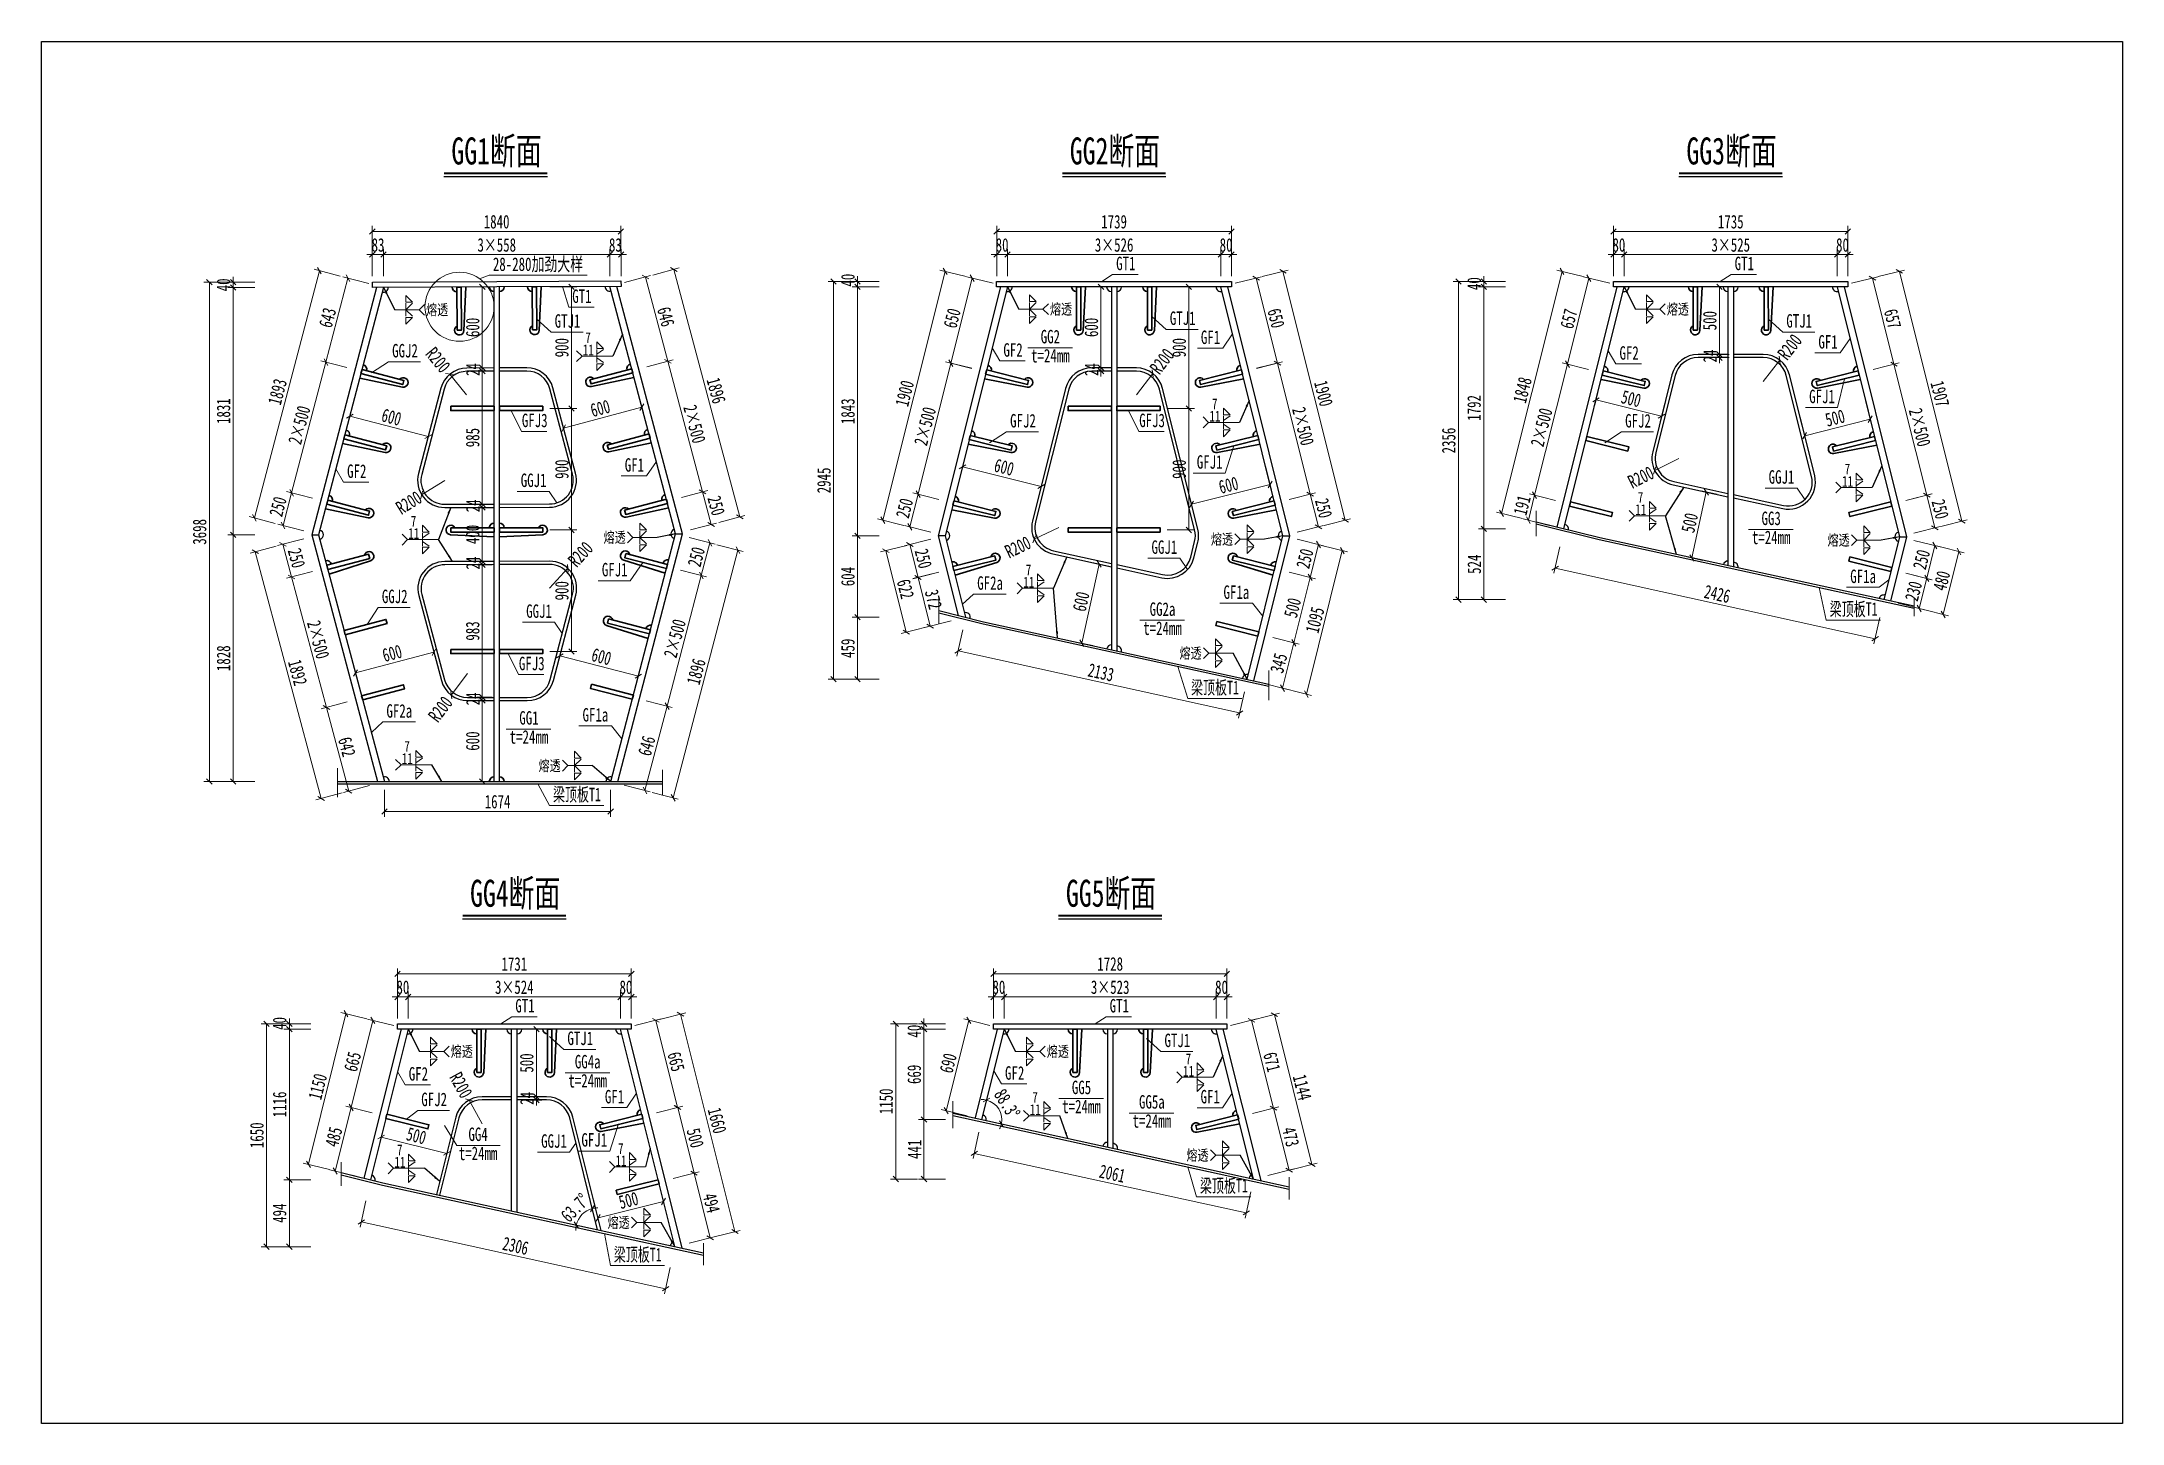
# Model space of a CAD drawing. Header units: millimetres. Extents: x -89049 to 410567, y -307459 to -100425.
# Drawn here: x 136773 to 152173, y -295945 to -285713 of the extents above; entities that cross this region are included whole.
import ezdxf
from ezdxf.enums import TextEntityAlignment as Align

# ---------------------------------------------------------------- set-up
doc = ezdxf.new("R2010")
doc.units = ezdxf.units.MM
doc.layers.get('Defpoints').update_dxf_attribs({"color": 8})
for name, color, linetype, lineweight in [('Dim', 4, 'Continuous', 15), ('文字', 7, 'Continuous', 15), ('标注线及字体', 2, 'Continuous', 15), ('桥 构造粗实', 1, 'Continuous', 30), ('细实线', 4, 'Continuous', 15), ('钢板粗线', 1, 'Continuous', 25)]:
    doc.layers.add(name, color=color, linetype=linetype, lineweight=lineweight)
doc.layers.add('Text', color=4, linetype='Continuous')
doc.styles.add('111', font='', dxfattribs={"width": 0.7})
doc.styles.add('BM_Dim', font='', dxfattribs={"width": 0.85})
doc.styles.add('SMEDI', font='', dxfattribs={"width": 0.75})
doc.styles.get("Standard").update_dxf_attribs({"font": ''})
doc.styles.get('111').set_extended_font_data('仿宋_GB2312')
doc.styles.get('BM_Dim').set_extended_font_data('仿宋_GB2312')
doc.styles.get('SMEDI').set_extended_font_data('仿宋_GB2312')
doc.styles.get('Standard').set_extended_font_data('仿宋_GB2312')
doc.dimstyles.new('200', dxfattribs={"dimscale": 0, "dimtxt": 2.5, "dimasz": 1, "dimexe": 1, "dimexo": 1, "dimgap": 0.6, "dimtad": 1, "dimdec": 0, "dimdsep": 46, "dimtxsty": '111', "dimblk": 'OBLIQUE', "dimcen": 0, "dimclrd": 4, "dimclre": 4, "dimclrt": 4, "dimadec": 1, "dimazin": 2, "dimtfac": 1, "dimtdec": 0, "dimtix": 1, "dimtmove": 2, "dimatfit": 3, "dimfxl": 4, "dimfxlon": 1, "dimtolj": 1, "dimlwd": -1, "dimlwe": -1, "dimarcsym": 0})
doc.dimstyles.new('MSteel_1.0_1.0', dxfattribs={"dimtxt": 3, "dimasz": 1.2, "dimexe": 1, "dimexo": 1, "dimgap": 1, "dimtad": 3, "dimtoh": 1, "dimdec": 0, "dimzin": 0, "dimdsep": 46, "dimtxsty": 'Standard', "dimblk": 'ARCHTICK', "dimcen": 0.09, "dimclrd": 3, "dimclre": 3, "dimadec": 0, "dimazin": 0, "dimtfac": 1, "dimtdec": 4, "dimtofl": 0, "dimtmove": 0, "dimatfit": 3, "dimfxl": 1, "dimtolj": 1, "dimtzin": 0, "dimarcsym": 0})

msp = doc.modelspace()

# ---------------------------------------------------------------- texts
at = {"layer": 'Text', "style": 'SMEDI', "width": 0.75}
for p in [(140778.5, -287995.7), (145416.4, -288486.5), (150098.9, -288969.2), (148568, -289178.2), (139486.9, -289354.9), (144038.7, -289715.1), (139438.9, -291021.8), (145221.3, -293336.3), (144086.8, -293621.1), (139384.5, -294010.2), (141020.7, -294000.2)]:
    msp.add_text('11', height=80, dxfattribs=at).set_placement(p, align=Align.MIDDLE_LEFT)
at = {"layer": '文字', "style": 'BM_Dim'}
for s, width, p in [('28-280加劲大样', 0.7, (140447.3, -287441)), ('GT1', 0.7, (144797.6, -287435.3)), ('GT1', 0.7, (149375.5, -287435.3)), ('GT1', 0.7, (140772.4, -287678.2)), ('GTJ1', 0.7, (140666, -287861.4)), ('GTJ1', 0.7, (145218.5, -287840.8)), ('GTJ1', 0.7, (149781.5, -287860.5)), ('GGJ2', 0.7, (139462.9, -288081.3)), ('GF2', 0.7, (143963, -288076)), ('GG2', 0.7, (144239.2, -287977.3)), ('GF1', 0.7, (145424.7, -287982.1)), ('GF2', 0.7, (148522.8, -288098.2)), ('GF1', 0.7, (149995, -288015.8)), ('t=24mm', 0.7, (144239.2, -288118.6)), ('GFJ1', 0.7, (149950.5, -288420.1)), ('GFJ3', 0.7, (140423, -288597.5)), ('GFJ2', 0.7, (144036.6, -288600.1)), ('GFJ3', 0.7, (144992.1, -288597.5)), ('GFJ2', 0.7, (148588.7, -288600.4)), ('GF2', 0.7, (139105.8, -288973.6)), ('GF1', 0.7, (141161, -288927.5)), ('GFJ1', 0.7, (145418.1, -288905.2)), ('GGJ1', 0.7, (149650.8, -289016.2)), ('GGJ1', 0.7, (140414.7, -289041)), ('GG3', 0.7, (149574.3, -289322.7)), ('t=24mm', 0.7, (149574.3, -289464)), ('GGJ1', 0.7, (145083.1, -289535.9)), ('GFJ1', 0.7, (141015, -289702.6)), ('GF2a', 0.7, (143793.2, -289801.8)), ('GF1a', 0.7, (150254.5, -289752.1)), ('GGJ2', 0.7, (139386.8, -289900.7)), ('GF1a', 0.7, (145615.9, -289869.3)), ('GGJ1', 0.7, (140455.1, -290009.8)), ('GG2a', 0.7, (145069.4, -289995.1)), ('梁顶板T1', 0.65, (150184.4, -289994.2)), ('t=24mm', 0.7, (145069.4, -290136.4)), ('GFJ3', 0.7, (140401.1, -290397.5)), ('梁顶板T1', 0.65, (145458.2, -290575.3)), ('GF2a', 0.7, (139420.8, -290749)), ('GG1', 0.7, (140380.3, -290800.3)), ('GF1a', 0.7, (140872.2, -290777.4)), ('t=24mm', 0.7, (140380.3, -290941.6)), ('梁顶板T1', 0.65, (140735.8, -291367.4)), ('GT1', 0.7, (140350.9, -292931.9)), ('GT1', 0.7, (144749.7, -292931.9)), ('GTJ1', 0.7, (140759.9, -293172.9)), ('GTJ1', 0.7, (145179, -293188.3)), ('GG4a', 0.7, (140814.9, -293345.9)), ('GF2', 0.7, (139562.1, -293436)), ('t=24mm', 0.7, (140814.9, -293487.2)), ('GF2', 0.7, (143975.2, -293429.7)), ('GFJ2', 0.7, (139678.6, -293625.4)), ('GF1', 0.7, (141013.7, -293605)), ('GG5', 0.7, (144469.8, -293536.6)), ('GG5a', 0.7, (144990.5, -293643.6)), ('GF1', 0.7, (145422.5, -293605.3)), ('t=24mm', 0.7, (144469.8, -293677.9)), ('t=24mm', 0.7, (144990.5, -293784.8)), ('GG4', 0.7, (140003.8, -293883.6)), ('GGJ1', 0.7, (140565.7, -293933.6)), ('GFJ1', 0.7, (140863.7, -293925)), ('t=24mm', 0.7, (140003.8, -294024.9)), ('梁顶板T1', 0.65, (145523.8, -294264.8)), ('梁顶板T1', 0.65, (141185.6, -294774.1))]:
    msp.add_text(s, height=100, dxfattribs=dict(at, width=width)).set_placement(p, align=Align.BOTTOM_CENTER)
at = {"layer": '标注线及字体', "style": '111', "width": 0.7}
for s, p in [('GG1断面', (140140, -286519.1)), ('GG2断面', (144717, -286519.1)), ('GG3断面', (149280.6, -286519.1)), ('GG4断面', (140278.2, -292015.7)), ('GG5断面', (144688.3, -292015.7))]:
    msp.add_text(s, height=200, dxfattribs=at).set_placement(p, align=Align.MIDDLE)

# ---------------------------------------------------------------- blocks, each defined once
blk = doc.blocks.new('_Oblique')
at = {"color": 0, "linetype": 'ByBlock', "lineweight": -2}
blk.add_line((-0.5, -0.5), (0.5, 0.5), dxfattribs=at)
blk = doc.blocks.new('*D2615')
at = {"layer": 'Defpoints', "color": 0, "transparency": 16777216}
for p in [(139221, -287290), (139221, -287534), (139304, -287534)]:
    blk.add_point(p, dxfattribs=at)
at = {"layer": '细实线', "color": 4, "transparency": 16777216}
for p, q in [((139221, -287290), (139181, -287290)), ((139221, -287450), (139221, -287250)), ((139304, -287290), (139221, -287290)), ((139304, -287450), (139304, -287250)), ((139304, -287290), (139344, -287290))]:
    blk.add_line(p, q, dxfattribs=at)
at = {"layer": '细实线', "color": 4, "transparency": 16777216, "xscale": 40, "yscale": 40, "zscale": 40}
blk.add_blockref('_Oblique', (139221, -287290), dxfattribs=at)
at = {"layer": '细实线', "color": 4, "transparency": 16777216, "xscale": 40, "yscale": 40, "zscale": 40, "rotation": 180}
blk.add_blockref('_Oblique', (139304, -287290), dxfattribs=at)
at = {"layer": '细实线', "color": 4, "transparency": 16777216, "insert": (139263, -287219), "char_height": 100, "attachment_point": 5, "style": '111'}
blk.add_mtext('\\A1;83', dxfattribs=at)
blk = doc.blocks.new('*D2574')
at = {"layer": 'Defpoints', "color": 0, "transparency": 16777216}
for p in [(140979, -287290), (139304, -287534), (140979, -287526)]:
    blk.add_point(p, dxfattribs=at)
at = {"layer": '细实线', "color": 4, "transparency": 16777216}
for p, q in [((139304, -287450), (139304, -287250)), ((139304, -287290), (140979, -287290)), ((140979, -287450), (140979, -287250))]:
    blk.add_line(p, q, dxfattribs=at)
at = {"layer": '细实线', "color": 4, "transparency": 16777216, "xscale": 40, "yscale": 40, "zscale": 40, "rotation": 180}
blk.add_blockref('_Oblique', (139304, -287290), dxfattribs=at)
at = {"layer": '细实线', "color": 4, "transparency": 16777216, "xscale": 40, "yscale": 40, "zscale": 40}
blk.add_blockref('_Oblique', (140979, -287290), dxfattribs=at)
at = {"layer": '细实线', "color": 4, "transparency": 16777216, "insert": (140142, -287219), "char_height": 100, "attachment_point": 5, "style": '111'}
blk.add_mtext('\\A1;3×558', dxfattribs=at)
blk = doc.blocks.new('*D2575')
at = {"layer": 'Defpoints', "color": 0, "transparency": 16777216}
for p in [(141062, -287290), (140979, -287526), (141062, -287525)]:
    blk.add_point(p, dxfattribs=at)
at = {"layer": '细实线', "color": 4, "transparency": 16777216}
for p, q in [((140979, -287290), (140939, -287290)), ((140979, -287450), (140979, -287250)), ((140979, -287290), (141062, -287290)), ((141062, -287450), (141062, -287250)), ((141062, -287290), (141102, -287290))]:
    blk.add_line(p, q, dxfattribs=at)
at = {"layer": '细实线', "color": 4, "transparency": 16777216, "xscale": 40, "yscale": 40, "zscale": 40}
blk.add_blockref('_Oblique', (140979, -287290), dxfattribs=at)
at = {"layer": '细实线', "color": 4, "transparency": 16777216, "xscale": 40, "yscale": 40, "zscale": 40, "rotation": 180}
blk.add_blockref('_Oblique', (141062, -287290), dxfattribs=at)
at = {"layer": '细实线', "color": 4, "transparency": 16777216, "insert": (141020, -287219), "char_height": 100, "attachment_point": 5, "style": '111'}
blk.add_mtext('\\A1;83', dxfattribs=at)
blk = doc.blocks.new('*D2576')
at = {"layer": 'Defpoints', "color": 0, "transparency": 16777216}
for p in [(141061, -287118), (139221, -287494), (141061, -287485)]:
    blk.add_point(p, dxfattribs=at)
at = {"layer": '细实线', "color": 4, "transparency": 16777216}
for p, q in [((139221, -287278), (139221, -287078)), ((139221, -287118), (141061, -287118)), ((141061, -287278), (141061, -287078))]:
    blk.add_line(p, q, dxfattribs=at)
at = {"layer": '细实线', "color": 4, "transparency": 16777216, "xscale": 40, "yscale": 40, "zscale": 40, "rotation": 180}
blk.add_blockref('_Oblique', (139221, -287118), dxfattribs=at)
at = {"layer": '细实线', "color": 4, "transparency": 16777216, "xscale": 40, "yscale": 40, "zscale": 40}
blk.add_blockref('_Oblique', (141061, -287118), dxfattribs=at)
at = {"layer": '细实线', "color": 4, "transparency": 16777216, "insert": (140141, -287047), "char_height": 100, "attachment_point": 5, "style": '111'}
blk.add_mtext('\\A1;1840', dxfattribs=at)
blk = doc.blocks.new('*D2577')
at = {"layer": 'Defpoints', "color": 0, "transparency": 16777216}
for p in [(138624, -289054), (138887, -289123), (138824, -289365)]:
    blk.add_point(p, dxfattribs=at)
at = {"layer": '细实线', "color": 4, "transparency": 16777216}
for p, q in [((138560, -289295), (138624, -289054)), ((138779, -289094), (138585, -289043)), ((138715, -289336), (138522, -289285))]:
    blk.add_line(p, q, dxfattribs=at)
at = {"layer": '细实线', "color": 4, "transparency": 16777216, "xscale": 40, "yscale": 40, "zscale": 40}
for p, rotation in [((138624, -289054), 75.29542476582169), ((138560, -289295), 255.2954247658217)]:
    blk.add_blockref('_Oblique', p, dxfattribs=dict(at, rotation=rotation))
at = {"layer": '细实线', "color": 4, "transparency": 16777216, "insert": (138523, -289156), "char_height": 100, "attachment_point": 5, "rotation": 75.2954, "style": '111'}
blk.add_mtext('\\A1;250', dxfattribs=at)
blk = doc.blocks.new('*D2578')
at = {"layer": 'Defpoints', "color": 0, "transparency": 16777216}
for p in [(139141, -288156), (138624, -289054), (138887, -289123)]:
    blk.add_point(p, dxfattribs=at)
at = {"layer": '细实线', "color": 4, "transparency": 16777216}
for p, q in [((138878, -288086), (138624, -289054)), ((139032, -288127), (138839, -288076)), ((138779, -289094), (138585, -289043))]:
    blk.add_line(p, q, dxfattribs=at)
at = {"layer": '细实线', "color": 4, "transparency": 16777216, "xscale": 40, "yscale": 40, "zscale": 40}
for p, rotation in [((138878, -288086), 75.29542479798839), ((138624, -289054), 255.2954247979884)]:
    blk.add_blockref('_Oblique', p, dxfattribs=dict(at, rotation=rotation))
at = {"layer": '细实线', "color": 4, "transparency": 16777216, "insert": (138681, -288552), "char_height": 100, "attachment_point": 5, "rotation": 75.2954, "style": '111'}
blk.add_mtext('\\A1;\\f仿宋_GB2312|b0|i0|c134|p49;2×500', dxfattribs=at)
blk = doc.blocks.new('*D2579')
at = {"layer": 'Defpoints', "color": 0, "transparency": 16777216}
for p in [(139041, -287464), (139304, -287534), (139141, -288156)]:
    blk.add_point(p, dxfattribs=at)
at = {"layer": '细实线', "color": 4, "transparency": 16777216}
for p, q in [((138878, -288086), (139041, -287464)), ((139196, -287505), (139002, -287454)), ((139032, -288127), (138839, -288076))]:
    blk.add_line(p, q, dxfattribs=at)
at = {"layer": '细实线', "color": 4, "transparency": 16777216, "xscale": 40, "yscale": 40, "zscale": 40}
for p, rotation in [((139041, -287464), 75.29542478181064), ((138878, -288086), 255.2954247818107)]:
    blk.add_blockref('_Oblique', p, dxfattribs=dict(at, rotation=rotation))
at = {"layer": '细实线', "color": 4, "transparency": 16777216, "insert": (138890, -287757), "char_height": 100, "attachment_point": 5, "rotation": 75.2954, "style": '111'}
blk.add_mtext('\\A1;643', dxfattribs=at)
blk = doc.blocks.new('*D2580')
at = {"layer": 'Defpoints', "color": 0, "transparency": 16777216}
for p in [(141665, -289047), (141402, -289117), (141466, -289358)]:
    blk.add_point(p, dxfattribs=at)
at = {"layer": '细实线', "color": 4, "transparency": 16777216}
for p, q in [((141510, -289088), (141704, -289036)), ((141729, -289288), (141665, -289047)), ((141575, -289329), (141768, -289278))]:
    blk.add_line(p, q, dxfattribs=at)
at = {"layer": '细实线', "color": 4, "transparency": 16777216, "xscale": 40, "yscale": 40, "zscale": 40}
for p, rotation in [((141665, -289047), 104.8871857028833), ((141729, -289288), 284.8871857028834)]:
    blk.add_blockref('_Oblique', p, dxfattribs=dict(at, rotation=rotation))
at = {"layer": '细实线', "color": 4, "transparency": 16777216, "insert": (141766, -289149), "char_height": 100, "attachment_point": 5, "rotation": 284.8872, "style": '111'}
blk.add_mtext('\\A1;250', dxfattribs=at)
blk = doc.blocks.new('*D2581')
at = {"layer": 'Defpoints', "color": 0, "transparency": 16777216}
for p in [(141145, -288150), (141665, -289047), (141402, -289117)]:
    blk.add_point(p, dxfattribs=at)
at = {"layer": '细实线', "color": 4, "transparency": 16777216}
for p, q in [((141253, -288121), (141447, -288070)), ((141408, -288080), (141665, -289047)), ((141510, -289088), (141704, -289036))]:
    blk.add_line(p, q, dxfattribs=at)
at = {"layer": '细实线', "color": 4, "transparency": 16777216, "xscale": 40, "yscale": 40, "zscale": 40}
for p, rotation in [((141408, -288080), 104.887185670717), ((141665, -289047), 284.887185670717)]:
    blk.add_blockref('_Oblique', p, dxfattribs=dict(at, rotation=rotation))
at = {"layer": '细实线', "color": 4, "transparency": 16777216, "insert": (141606, -288545), "char_height": 100, "attachment_point": 5, "rotation": 284.8872, "style": '111'}
blk.add_mtext('\\A1;\\f仿宋_GB2312|b0|i0|c134|p49;2×500', dxfattribs=at)
blk = doc.blocks.new('*D2582')
at = {"layer": 'Defpoints', "color": 0, "transparency": 16777216}
for p in [(141242, -287456), (140979, -287526), (141145, -288150)]:
    blk.add_point(p, dxfattribs=at)
at = {"layer": '细实线', "color": 4, "transparency": 16777216}
for p, q in [((141087, -287497), (141281, -287445)), ((141408, -288080), (141242, -287456)), ((141253, -288121), (141447, -288070))]:
    blk.add_line(p, q, dxfattribs=at)
at = {"layer": '细实线', "color": 4, "transparency": 16777216, "xscale": 40, "yscale": 40, "zscale": 40}
for p, rotation in [((141242, -287456), 104.8872432284968), ((141408, -288080), 284.8872432284967)]:
    blk.add_blockref('_Oblique', p, dxfattribs=dict(at, rotation=rotation))
at = {"layer": '细实线', "color": 4, "transparency": 16777216, "insert": (141394, -287750), "char_height": 100, "attachment_point": 5, "rotation": 284.8872, "style": '111'}
blk.add_mtext('\\A1;646', dxfattribs=at)
blk = doc.blocks.new('*D2583')
at = {"layer": 'Defpoints', "color": 0, "transparency": 16777216}
for p in [(138829, -287409), (139304, -287534), (138824, -289365)]:
    blk.add_point(p, dxfattribs=at)
at = {"layer": '细实线', "color": 4, "transparency": 16777216}
for p, q in [((138348, -289240), (138829, -287409)), ((138983, -287449), (138790, -287399)), ((138503, -289280), (138310, -289230))]:
    blk.add_line(p, q, dxfattribs=at)
at = {"layer": '细实线', "color": 4, "transparency": 16777216, "xscale": 40, "yscale": 40, "zscale": 40}
for p, rotation in [((138829, -287409), 75.29542479249301), ((138348, -289240), 255.295424792493)]:
    blk.add_blockref('_Oblique', p, dxfattribs=dict(at, rotation=rotation))
at = {"layer": '细实线', "color": 4, "transparency": 16777216, "insert": (138519, -288306), "char_height": 100, "attachment_point": 5, "rotation": 75.2954, "style": '111'}
blk.add_mtext('\\A1;1893', dxfattribs=at)
blk = doc.blocks.new('*D2584')
at = {"layer": 'Defpoints', "color": 0, "transparency": 16777216}
for p in [(140979, -287526), (141466, -289358), (141940, -289232)]:
    blk.add_point(p, dxfattribs=at)
at = {"layer": '细实线', "color": 4, "transparency": 16777216}
for p, q in [((141298, -287441), (141492, -287389)), ((141453, -287400), (141940, -289232)), ((141785, -289273), (141979, -289222))]:
    blk.add_line(p, q, dxfattribs=at)
at = {"layer": '细实线', "color": 4, "transparency": 16777216, "xscale": 40, "yscale": 40, "zscale": 40}
for p, rotation in [((141453, -287400), 104.8872052907259), ((141940, -289232), 284.8872052907259)]:
    blk.add_blockref('_Oblique', p, dxfattribs=dict(at, rotation=rotation))
at = {"layer": '细实线', "color": 4, "transparency": 16777216, "insert": (141766, -288297), "char_height": 100, "attachment_point": 5, "rotation": 284.8872, "style": '111'}
blk.add_mtext('\\A1;1896', dxfattribs=at)
blk = doc.blocks.new('*D2585')
at = {"layer": 'Defpoints', "color": 0, "transparency": 16777216}
for p in [(138824, -289365), (138888, -289606), (138623, -289677)]:
    blk.add_point(p, dxfattribs=at)
at = {"layer": '细实线', "color": 4, "transparency": 16777216}
for p, q in [((138714, -289394), (138520, -289445)), ((138559, -289435), (138623, -289677)), ((138778, -289636), (138585, -289687))]:
    blk.add_line(p, q, dxfattribs=at)
at = {"layer": '细实线', "color": 4, "transparency": 16777216, "xscale": 40, "yscale": 40, "zscale": 40}
for p, rotation in [((138559, -289435), 104.9206563335991), ((138623, -289677), 284.9206563335991)]:
    blk.add_blockref('_Oblique', p, dxfattribs=dict(at, rotation=rotation))
at = {"layer": '细实线', "color": 4, "transparency": 16777216, "insert": (138660, -289537), "char_height": 100, "attachment_point": 5, "rotation": 284.9207, "style": '111'}
blk.add_mtext('\\A1;250', dxfattribs=at)
blk = doc.blocks.new('*D2586')
at = {"layer": 'Defpoints', "color": 0, "transparency": 16777216}
for p in [(141466, -289358), (141402, -289600), (141656, -289667)]:
    blk.add_point(p, dxfattribs=at)
at = {"layer": '细实线', "color": 4, "transparency": 16777216}
for p, q in [((141565, -289384), (141758, -289435)), ((141720, -289425), (141656, -289667)), ((141501, -289626), (141695, -289677))]:
    blk.add_line(p, q, dxfattribs=at)
at = {"layer": '细实线', "color": 4, "transparency": 16777216, "xscale": 40, "yscale": 40, "zscale": 40}
for p, rotation in [((141720, -289425), 75.31779876453062), ((141656, -289667), 255.3177987645306)]:
    blk.add_blockref('_Oblique', p, dxfattribs=dict(at, rotation=rotation))
at = {"layer": '细实线', "color": 4, "transparency": 16777216, "insert": (141619, -289528), "char_height": 100, "attachment_point": 5, "rotation": 75.3178, "style": '111'}
blk.add_mtext('\\A1;250', dxfattribs=at)
blk = doc.blocks.new('*D2587')
at = {"layer": 'Defpoints', "color": 0, "transparency": 16777216}
for p in [(138888, -289606), (139146, -290572), (138881, -290643)]:
    blk.add_point(p, dxfattribs=at)
at = {"layer": '细实线', "color": 4, "transparency": 16777216}
for p, q in [((138778, -289636), (138585, -289687)), ((138623, -289677), (138881, -290643)), ((139036, -290602), (138842, -290653))]:
    blk.add_line(p, q, dxfattribs=at)
at = {"layer": '细实线', "color": 4, "transparency": 16777216, "xscale": 40, "yscale": 40, "zscale": 40}
for p, rotation in [((138623, -289677), 104.9206563014118), ((138881, -290643), 284.9206563014118)]:
    blk.add_blockref('_Oblique', p, dxfattribs=dict(at, rotation=rotation))
at = {"layer": '细实线', "color": 4, "transparency": 16777216, "insert": (138821, -290141), "char_height": 100, "attachment_point": 5, "rotation": 284.9207, "style": '111'}
blk.add_mtext('\\A1;\\f仿宋_GB2312|b0|i0|c134|p49;2×500', dxfattribs=at)
blk = doc.blocks.new('*D2588')
at = {"layer": 'Defpoints', "color": 0, "transparency": 16777216}
for p in [(141402, -289600), (141656, -289667), (141149, -290567)]:
    blk.add_point(p, dxfattribs=at)
at = {"layer": '细实线', "color": 4, "transparency": 16777216}
for p, q in [((141403, -290634), (141656, -289667)), ((141501, -289626), (141695, -289677)), ((141248, -290593), (141441, -290644))]:
    blk.add_line(p, q, dxfattribs=at)
at = {"layer": '细实线', "color": 4, "transparency": 16777216, "xscale": 40, "yscale": 40, "zscale": 40}
for p, rotation in [((141656, -289667), 75.3177987966896), ((141403, -290634), 255.3177987966896)]:
    blk.add_blockref('_Oblique', p, dxfattribs=dict(at, rotation=rotation))
at = {"layer": '细实线', "color": 4, "transparency": 16777216, "insert": (141460, -290132), "char_height": 100, "attachment_point": 5, "rotation": 75.3178, "style": '111'}
blk.add_mtext('\\A1;\\f仿宋_GB2312|b0|i0|c134|p49;2×500', dxfattribs=at)
blk = doc.blocks.new('*D2589')
at = {"layer": 'Defpoints', "color": 0, "transparency": 16777216}
for p in [(139146, -290572), (139311, -291192), (139046, -291263)]:
    blk.add_point(p, dxfattribs=at)
at = {"layer": '细实线', "color": 4, "transparency": 16777216}
for p, q in [((139036, -290602), (138842, -290653)), ((138881, -290643), (139046, -291263)), ((139201, -291222), (139007, -291273))]:
    blk.add_line(p, q, dxfattribs=at)
at = {"layer": '细实线', "color": 4, "transparency": 16777216, "xscale": 40, "yscale": 40, "zscale": 40}
for p, rotation in [((138881, -290643), 104.9206562826924), ((139046, -291263), 284.9206562826924)]:
    blk.add_blockref('_Oblique', p, dxfattribs=dict(at, rotation=rotation))
at = {"layer": '细实线', "color": 4, "transparency": 16777216, "insert": (139033, -290935), "char_height": 100, "attachment_point": 5, "rotation": 284.9207, "style": '111'}
blk.add_mtext('\\A1;642', dxfattribs=at)
blk = doc.blocks.new('*D2590')
at = {"layer": 'Defpoints', "color": 0, "transparency": 16777216}
for p in [(141149, -290567), (140985, -291192), (141239, -291259)]:
    blk.add_point(p, dxfattribs=at)
at = {"layer": '细实线', "color": 4, "transparency": 16777216}
for p, q in [((141248, -290593), (141441, -290644)), ((141403, -290634), (141239, -291259)), ((141084, -291218), (141278, -291269))]:
    blk.add_line(p, q, dxfattribs=at)
at = {"layer": '细实线', "color": 4, "transparency": 16777216, "xscale": 40, "yscale": 40, "zscale": 40}
for p, rotation in [((141403, -290634), 75.32641837492767), ((141239, -291259), 255.3264183749276)]:
    blk.add_blockref('_Oblique', p, dxfattribs=dict(at, rotation=rotation))
at = {"layer": '细实线', "color": 4, "transparency": 16777216, "insert": (141252, -290928), "char_height": 100, "attachment_point": 5, "rotation": 75.3264, "style": '111'}
blk.add_mtext('\\A1;646', dxfattribs=at)
blk = doc.blocks.new('*D2591')
at = {"layer": 'Defpoints', "color": 0, "transparency": 16777216}
for p in [(138824, -289365), (139311, -291192), (138842, -291317)]:
    blk.add_point(p, dxfattribs=at)
at = {"layer": '细实线', "color": 4, "transparency": 16777216}
for p, q in [((138510, -289448), (138316, -289500)), ((138355, -289490), (138842, -291317)), ((138997, -291276), (138803, -291328))]:
    blk.add_line(p, q, dxfattribs=at)
at = {"layer": '细实线', "color": 4, "transparency": 16777216, "xscale": 40, "yscale": 40, "zscale": 40}
for p, rotation in [((138355, -289490), 104.920656295063), ((138842, -291317), 284.920656295063)]:
    blk.add_blockref('_Oblique', p, dxfattribs=dict(at, rotation=rotation))
at = {"layer": '细实线', "color": 4, "transparency": 16777216, "insert": (138668, -290385), "char_height": 100, "attachment_point": 5, "rotation": 284.9207, "style": '111'}
blk.add_mtext('\\A1;1892', dxfattribs=at)
blk = doc.blocks.new('*D2592')
at = {"layer": 'Defpoints', "color": 0, "transparency": 16777216}
for p in [(141466, -289358), (140985, -291192), (141447, -291313)]:
    blk.add_point(p, dxfattribs=at)
at = {"layer": '细实线', "color": 4, "transparency": 16777216}
for p, q in [((141927, -289479), (141447, -291313)), ((141772, -289439), (141966, -289489)), ((141292, -291273), (141485, -291323))]:
    blk.add_line(p, q, dxfattribs=at)
at = {"layer": '细实线', "color": 4, "transparency": 16777216, "xscale": 40, "yscale": 40, "zscale": 40}
for p, rotation in [((141927, -289479), 75.31779900275511), ((141447, -291313), 255.3177990027551)]:
    blk.add_blockref('_Oblique', p, dxfattribs=dict(at, rotation=rotation))
at = {"layer": '细实线', "color": 4, "transparency": 16777216, "insert": (141618, -290378), "char_height": 100, "attachment_point": 5, "rotation": 75.3178, "style": '111'}
blk.add_mtext('\\A1;1896', dxfattribs=at)
blk = doc.blocks.new('*D2593')
at = {"layer": 'Defpoints', "color": 0, "transparency": 16777216}
for p in [(139311, -291192), (140985, -291192), (140985, -291413)]:
    blk.add_point(p, dxfattribs=at)
at = {"layer": '细实线', "color": 4, "transparency": 16777216}
for p, q in [((139311, -291253), (139311, -291453)), ((140985, -291253), (140985, -291453)), ((139311, -291413), (140985, -291413))]:
    blk.add_line(p, q, dxfattribs=at)
at = {"layer": '细实线', "color": 4, "transparency": 16777216, "xscale": 40, "yscale": 40, "zscale": 40, "rotation": 180}
blk.add_blockref('_Oblique', (139311, -291413), dxfattribs=at)
at = {"layer": '细实线', "color": 4, "transparency": 16777216, "xscale": 40, "yscale": 40, "zscale": 40}
blk.add_blockref('_Oblique', (140985, -291413), dxfattribs=at)
at = {"layer": '细实线', "color": 4, "transparency": 16777216, "insert": (140148, -291341), "char_height": 100, "attachment_point": 5, "style": '111'}
blk.add_mtext('\\A1;1674', dxfattribs=at)
blk = doc.blocks.new('*D2594')
at = {"layer": 'Defpoints', "color": 0, "transparency": 16777216}
for p in [(139648, -290127), (139069, -290282), (139097, -290388)]:
    blk.add_point(p, dxfattribs=at)
at = {"layer": '细实线', "color": 4, "transparency": 16777216}
for p, q in [((139677, -290233), (139097, -290388)), ((139659, -290166), (139687, -290272)), ((139079, -290321), (139108, -290427))]:
    blk.add_line(p, q, dxfattribs=at)
at = {"layer": '细实线', "color": 4, "transparency": 16777216, "xscale": 40, "yscale": 40, "zscale": 40}
for p, rotation in [((139677, -290233), 14.99487714769706), ((139097, -290388), 194.9948771476971)]:
    blk.add_blockref('_Oblique', p, dxfattribs=dict(at, rotation=rotation))
at = {"layer": '细实线', "color": 4, "transparency": 16777216, "insert": (139368, -290242), "char_height": 100, "attachment_point": 5, "rotation": 14.9949, "style": '111'}
blk.add_mtext('\\A1;600', dxfattribs=at)
blk = doc.blocks.new('*D2595')
at = {"layer": 'Defpoints', "color": 0, "transparency": 16777216}
for p in [(140651, -290101), (141231, -290253), (141190, -290412)]:
    blk.add_point(p, dxfattribs=at)
at = {"layer": '细实线', "color": 4, "transparency": 16777216}
for p, q in [((140641, -290140), (140599, -290300)), ((140609, -290261), (141190, -290412)), ((141221, -290291), (141179, -290451))]:
    blk.add_line(p, q, dxfattribs=at)
at = {"layer": '细实线', "color": 4, "transparency": 16777216, "xscale": 40, "yscale": 40, "zscale": 40}
for p, rotation in [((140609, -290261), 165.376791915916), ((141190, -290412), 345.376791915916)]:
    blk.add_blockref('_Oblique', p, dxfattribs=dict(at, rotation=rotation))
at = {"layer": '细实线', "color": 4, "transparency": 16777216, "insert": (140917, -290267), "char_height": 100, "attachment_point": 5, "rotation": 345.3768, "style": '111'}
blk.add_mtext('\\A1;600', dxfattribs=at)
blk = doc.blocks.new('*D2596')
at = {"layer": 'Defpoints', "color": 0, "transparency": 16777216}
for p in [(139082, -288379), (139663, -288531), (139635, -288638)]:
    blk.add_point(p, dxfattribs=at)
at = {"layer": '细实线', "color": 4, "transparency": 16777216}
for p, q in [((139072, -288418), (139044, -288525)), ((139054, -288486), (139635, -288638)), ((139653, -288570), (139625, -288677))]:
    blk.add_line(p, q, dxfattribs=at)
at = {"layer": '细实线', "color": 4, "transparency": 16777216, "xscale": 40, "yscale": 40, "zscale": 40}
for p, rotation in [((139054, -288486), 165.3669732225865), ((139635, -288638), 345.3669732225865)]:
    blk.add_blockref('_Oblique', p, dxfattribs=dict(at, rotation=rotation))
at = {"layer": '细实线', "color": 4, "transparency": 16777216, "insert": (139363, -288493), "char_height": 100, "attachment_point": 5, "rotation": 345.367, "style": '111'}
blk.add_mtext('\\A1;600', dxfattribs=at)
blk = doc.blocks.new('*D2597')
at = {"layer": 'Defpoints', "color": 0, "transparency": 16777216}
for p in [(141186, -288307), (141216, -288420), (140606, -288461)]:
    blk.add_point(p, dxfattribs=at)
at = {"layer": '细实线', "color": 4, "transparency": 16777216}
for p, q in [((140637, -288575), (141216, -288420)), ((141196, -288345), (141227, -288459)), ((140617, -288500), (140647, -288613))]:
    blk.add_line(p, q, dxfattribs=at)
at = {"layer": '细实线', "color": 4, "transparency": 16777216, "xscale": 40, "yscale": 40, "zscale": 40}
for p, rotation in [((141216, -288420), 14.92627879138355), ((140637, -288575), 194.9262787913835)]:
    blk.add_blockref('_Oblique', p, dxfattribs=dict(at, rotation=rotation))
at = {"layer": '细实线', "color": 4, "transparency": 16777216, "insert": (140908, -288428), "char_height": 100, "attachment_point": 5, "rotation": 14.9263, "style": '111'}
blk.add_mtext('\\A1;600', dxfattribs=at)
blk = doc.blocks.new('*D2598')
at = {"layer": 'Defpoints', "color": 0, "transparency": 16777216}
for p in [(140147, -290592), (140035, -291192), (140147, -291192)]:
    blk.add_point(p, dxfattribs=at)
at = {"layer": '细实线', "color": 4, "transparency": 16777216}
for p, q in [((140107, -290592), (139995, -290592)), ((140035, -290592), (140035, -291192)), ((140107, -291192), (139995, -291192))]:
    blk.add_line(p, q, dxfattribs=at)
at = {"layer": '细实线', "color": 4, "transparency": 16777216, "xscale": 40, "yscale": 40, "zscale": 40}
for p, rotation in [((140035, -290592), 90), ((140035, -291192), 270)]:
    blk.add_blockref('_Oblique', p, dxfattribs=dict(at, rotation=rotation))
at = {"layer": '细实线', "color": 4, "transparency": 16777216, "insert": (139964, -290892), "char_height": 100, "attachment_point": 5, "rotation": 90, "style": '111'}
blk.add_mtext('\\A1;600', dxfattribs=at)
blk = doc.blocks.new('*D2599')
at = {"layer": 'Defpoints', "color": 0, "transparency": 16777216}
for p in [(140035, -290568), (140147, -290568), (140147, -290592)]:
    blk.add_point(p, dxfattribs=at)
at = {"layer": '细实线', "color": 4, "transparency": 16777216}
for p, q in [((140107, -290568), (139995, -290568)), ((140107, -290592), (139995, -290592)), ((140035, -290568), (140035, -290528)), ((140035, -290592), (140035, -290568)), ((140035, -290592), (140035, -290632))]:
    blk.add_line(p, q, dxfattribs=at)
at = {"layer": '细实线', "color": 4, "transparency": 16777216, "xscale": 40, "yscale": 40, "zscale": 40}
for p, rotation in [((140035, -290568), 270), ((140035, -290592), 90)]:
    blk.add_blockref('_Oblique', p, dxfattribs=dict(at, rotation=rotation))
at = {"layer": '细实线', "color": 4, "transparency": 16777216, "insert": (139965, -290580), "char_height": 100, "attachment_point": 5, "rotation": 90, "style": '111'}
blk.add_mtext('\\A1;24', dxfattribs=at)
blk = doc.blocks.new('*D2600')
at = {"layer": 'Defpoints', "color": 0, "transparency": 16777216}
for p in [(140035, -289586), (140147, -289586), (140147, -290568)]:
    blk.add_point(p, dxfattribs=at)
at = {"layer": '细实线', "color": 4, "transparency": 16777216}
for p, q in [((140107, -289586), (139995, -289586)), ((140035, -290568), (140035, -289586)), ((140107, -290568), (139995, -290568))]:
    blk.add_line(p, q, dxfattribs=at)
at = {"layer": '细实线', "color": 4, "transparency": 16777216, "xscale": 40, "yscale": 40, "zscale": 40}
for p, rotation in [((140035, -289586), 90), ((140035, -290568), 270)]:
    blk.add_blockref('_Oblique', p, dxfattribs=dict(at, rotation=rotation))
at = {"layer": '细实线', "color": 4, "transparency": 16777216, "insert": (139964, -290077), "char_height": 100, "attachment_point": 5, "rotation": 90, "style": '111'}
blk.add_mtext('\\A1;983', dxfattribs=at)
blk = doc.blocks.new('*D2601')
at = {"layer": 'Defpoints', "color": 0, "transparency": 16777216}
for p in [(140035, -289562), (140147, -289562), (140147, -289586)]:
    blk.add_point(p, dxfattribs=at)
at = {"layer": '细实线', "color": 4, "transparency": 16777216}
for p, q in [((140107, -289562), (139995, -289562)), ((140107, -289586), (139995, -289586)), ((140035, -289562), (140035, -289522)), ((140035, -289586), (140035, -289562)), ((140035, -289586), (140035, -289626))]:
    blk.add_line(p, q, dxfattribs=at)
at = {"layer": '细实线', "color": 4, "transparency": 16777216, "xscale": 40, "yscale": 40, "zscale": 40}
for p, rotation in [((140035, -289562), 270), ((140035, -289586), 90)]:
    blk.add_blockref('_Oblique', p, dxfattribs=dict(at, rotation=rotation))
at = {"layer": '细实线', "color": 4, "transparency": 16777216, "insert": (139965, -289574), "char_height": 100, "attachment_point": 5, "rotation": 90, "style": '111'}
blk.add_mtext('\\A1;24', dxfattribs=at)
blk = doc.blocks.new('*D2602')
at = {"layer": 'Defpoints', "color": 0, "transparency": 16777216}
for p in [(140035, -289162), (140147, -289162), (140147, -289562)]:
    blk.add_point(p, dxfattribs=at)
at = {"layer": '细实线', "color": 4, "transparency": 16777216}
for p, q in [((140107, -289162), (139995, -289162)), ((140035, -289562), (140035, -289162)), ((140107, -289562), (139995, -289562))]:
    blk.add_line(p, q, dxfattribs=at)
at = {"layer": '细实线', "color": 4, "transparency": 16777216, "xscale": 40, "yscale": 40, "zscale": 40}
for p, rotation in [((140035, -289162), 90), ((140035, -289562), 270)]:
    blk.add_blockref('_Oblique', p, dxfattribs=dict(at, rotation=rotation))
at = {"layer": '细实线', "color": 4, "transparency": 16777216, "insert": (139964, -289362), "char_height": 100, "attachment_point": 5, "rotation": 90, "style": '111'}
blk.add_mtext('\\A1;400', dxfattribs=at)
blk = doc.blocks.new('*D2603')
at = {"layer": 'Defpoints', "color": 0, "transparency": 16777216}
for p in [(140035, -289138), (140147, -289138), (140147, -289162)]:
    blk.add_point(p, dxfattribs=at)
at = {"layer": '细实线', "color": 4, "transparency": 16777216}
for p, q in [((140107, -289138), (139995, -289138)), ((140107, -289162), (139995, -289162)), ((140035, -289138), (140035, -289098)), ((140035, -289162), (140035, -289138)), ((140035, -289162), (140035, -289202))]:
    blk.add_line(p, q, dxfattribs=at)
at = {"layer": '细实线', "color": 4, "transparency": 16777216, "xscale": 40, "yscale": 40, "zscale": 40}
for p, rotation in [((140035, -289138), 270), ((140035, -289162), 90)]:
    blk.add_blockref('_Oblique', p, dxfattribs=dict(at, rotation=rotation))
at = {"layer": '细实线', "color": 4, "transparency": 16777216, "insert": (139965, -289150), "char_height": 100, "attachment_point": 5, "rotation": 90, "style": '111'}
blk.add_mtext('\\A1;24', dxfattribs=at)
blk = doc.blocks.new('*D2604')
at = {"layer": 'Defpoints', "color": 0, "transparency": 16777216}
for p in [(140035, -288153), (140147, -288153), (140147, -289137)]:
    blk.add_point(p, dxfattribs=at)
at = {"layer": '细实线', "color": 4, "transparency": 16777216}
for p, q in [((140107, -288153), (139995, -288153)), ((140035, -289137), (140035, -288153)), ((140107, -289137), (139995, -289137))]:
    blk.add_line(p, q, dxfattribs=at)
at = {"layer": '细实线', "color": 4, "transparency": 16777216, "xscale": 40, "yscale": 40, "zscale": 40}
for p, rotation in [((140035, -288153), 90), ((140035, -289137), 270)]:
    blk.add_blockref('_Oblique', p, dxfattribs=dict(at, rotation=rotation))
at = {"layer": '细实线', "color": 4, "transparency": 16777216, "insert": (139964, -288645), "char_height": 100, "attachment_point": 5, "rotation": 90, "style": '111'}
blk.add_mtext('\\A1;985', dxfattribs=at)
blk = doc.blocks.new('*D2605')
at = {"layer": 'Defpoints', "color": 0, "transparency": 16777216}
for p in [(140035, -288129), (140147, -288129), (140147, -288153)]:
    blk.add_point(p, dxfattribs=at)
at = {"layer": '细实线', "color": 4, "transparency": 16777216}
for p, q in [((140107, -288129), (139995, -288129)), ((140035, -288129), (140035, -288089)), ((140035, -288153), (140035, -288129)), ((140107, -288153), (139995, -288153)), ((140035, -288153), (140035, -288193))]:
    blk.add_line(p, q, dxfattribs=at)
at = {"layer": '细实线', "color": 4, "transparency": 16777216, "xscale": 40, "yscale": 40, "zscale": 40}
for p, rotation in [((140035, -288129), 270), ((140035, -288153), 90)]:
    blk.add_blockref('_Oblique', p, dxfattribs=dict(at, rotation=rotation))
at = {"layer": '细实线', "color": 4, "transparency": 16777216, "insert": (139965, -288141), "char_height": 100, "attachment_point": 5, "rotation": 90, "style": '111'}
blk.add_mtext('\\A1;24', dxfattribs=at)
blk = doc.blocks.new('*D2606')
at = {"layer": 'Defpoints', "color": 0, "transparency": 16777216}
for p in [(140035, -287529), (140147, -287529), (140147, -288129)]:
    blk.add_point(p, dxfattribs=at)
at = {"layer": '细实线', "color": 4, "transparency": 16777216}
for p, q in [((140107, -287529), (139995, -287529)), ((140035, -288129), (140035, -287529)), ((140107, -288129), (139995, -288129))]:
    blk.add_line(p, q, dxfattribs=at)
at = {"layer": '细实线', "color": 4, "transparency": 16777216, "xscale": 40, "yscale": 40, "zscale": 40}
for p, rotation in [((140035, -287529), 90), ((140035, -288129), 270)]:
    blk.add_blockref('_Oblique', p, dxfattribs=dict(at, rotation=rotation))
at = {"layer": '细实线', "color": 4, "transparency": 16777216, "insert": (139964, -287829), "char_height": 100, "attachment_point": 5, "rotation": 90, "style": '111'}
blk.add_mtext('\\A1;600', dxfattribs=at)
blk = doc.blocks.new('*D2607')
at = {"layer": 'Defpoints', "color": 0, "transparency": 16777216}
for p in [(140668, -289613), (140533, -289760)]:
    blk.add_point(p, dxfattribs=at)
at = {"layer": '细实线', "color": 4, "transparency": 16777216}
for p, q in [((140668, -289613), (140533, -289760)), ((140533, -289760), (140668, -289613))]:
    blk.add_line(p, q, dxfattribs=at)
at = {"layer": '细实线', "color": 4, "transparency": 16777216, "xscale": 40, "yscale": 40, "zscale": 40, "rotation": 47.67777408074481}
blk.add_blockref('_Oblique', (140668, -289613), dxfattribs=at)
at = {"layer": '细实线', "color": 4, "transparency": 16777216, "insert": (140762, -289509), "char_height": 100, "attachment_point": 5, "rotation": 47.6778, "style": '111'}
blk.add_mtext('\\A1;R200', dxfattribs=at)
blk = doc.blocks.new('*D2608')
at = {"layer": 'Defpoints', "color": 0, "transparency": 16777216}
for p in [(139757, -288962), (139586, -289068)]:
    blk.add_point(p, dxfattribs=at)
at = {"layer": '细实线', "color": 4, "transparency": 16777216}
for p in [(139757, -288962), (139586, -289068)]:
    blk.add_line(p, (139586, -289068), dxfattribs=at)
at = {"layer": '细实线', "color": 4, "transparency": 16777216, "xscale": 40, "yscale": 40, "zscale": 40, "rotation": 31.74721721095642}
blk.add_blockref('_Oblique', (139586, -289068), dxfattribs=at)
at = {"layer": '细实线', "color": 4, "transparency": 16777216, "insert": (139491, -289127), "char_height": 100, "attachment_point": 5, "rotation": 31.7472, "style": '111'}
blk.add_mtext('\\A1;R200', dxfattribs=at)
blk = doc.blocks.new('*D2609')
at = {"layer": 'Defpoints', "color": 0, "transparency": 16777216}
for p in [(139792, -288174), (139919, -288328)]:
    blk.add_point(p, dxfattribs=at)
at = {"layer": '细实线', "color": 4, "transparency": 16777216}
for p, q in [((139792, -288174), (139919, -288328)), ((139919, -288328), (139792, -288174))]:
    blk.add_line(p, q, dxfattribs=at)
at = {"layer": '细实线', "color": 4, "transparency": 16777216, "xscale": 40, "yscale": 40, "zscale": 40, "rotation": 129.3907187909415}
blk.add_blockref('_Oblique', (139792, -288174), dxfattribs=at)
at = {"layer": '细实线', "color": 4, "transparency": 16777216, "insert": (139707, -288070), "char_height": 100, "attachment_point": 5, "rotation": 309.3907, "style": '111'}
blk.add_mtext('\\A1;R200', dxfattribs=at)
blk = doc.blocks.new('*D2610')
at = {"layer": 'Defpoints', "color": 0, "transparency": 16777216}
for p in [(139926, -290392), (139805, -290552)]:
    blk.add_point(p, dxfattribs=at)
at = {"layer": '细实线', "color": 4, "transparency": 16777216}
for p, q in [((139805, -290552), (139926, -290392)), ((139926, -290392), (139805, -290552))]:
    blk.add_line(p, q, dxfattribs=at)
at = {"layer": '细实线', "color": 4, "transparency": 16777216, "xscale": 40, "yscale": 40, "zscale": 40, "rotation": 232.780679289882}
blk.add_blockref('_Oblique', (139805, -290552), dxfattribs=at)
at = {"layer": '细实线', "color": 4, "transparency": 16777216, "insert": (139725, -290656), "char_height": 100, "attachment_point": 5, "rotation": 52.7807, "style": '111'}
blk.add_mtext('\\A1;R200', dxfattribs=at)
blk = doc.blocks.new('*D2611')
at = {"layer": 'Defpoints', "color": 0, "transparency": 16777216}
for p in [(139221, -287494), (138192, -287534), (139221, -287534)]:
    blk.add_point(p, dxfattribs=at)
at = {"layer": '细实线', "color": 4, "transparency": 16777216}
for p, q in [((138352, -287494), (138152, -287494)), ((138192, -287494), (138192, -287454)), ((138192, -287494), (138192, -287534)), ((138352, -287534), (138152, -287534)), ((138192, -287534), (138192, -287574))]:
    blk.add_line(p, q, dxfattribs=at)
at = {"layer": '细实线', "color": 4, "transparency": 16777216, "xscale": 40, "yscale": 40, "zscale": 40}
for p, rotation in [((138192, -287494), 270), ((138192, -287534), 90)]:
    blk.add_blockref('_Oblique', p, dxfattribs=dict(at, rotation=rotation))
at = {"layer": '细实线', "color": 4, "transparency": 16777216, "insert": (138120, -287514), "char_height": 100, "attachment_point": 5, "rotation": 90, "style": '111'}
blk.add_mtext('\\A1;40', dxfattribs=at)
blk = doc.blocks.new('*D2612')
at = {"layer": 'Defpoints', "color": 0, "transparency": 16777216}
for p in [(139221, -287534), (138192, -289365), (138772, -289365)]:
    blk.add_point(p, dxfattribs=at)
at = {"layer": '细实线', "color": 4, "transparency": 16777216}
for p, q in [((138352, -287534), (138152, -287534)), ((138192, -287534), (138192, -289365)), ((138352, -289365), (138152, -289365))]:
    blk.add_line(p, q, dxfattribs=at)
at = {"layer": '细实线', "color": 4, "transparency": 16777216, "xscale": 40, "yscale": 40, "zscale": 40}
for p, rotation in [((138192, -287534), 90), ((138192, -289365), 270)]:
    blk.add_blockref('_Oblique', p, dxfattribs=dict(at, rotation=rotation))
at = {"layer": '细实线', "color": 4, "transparency": 16777216, "insert": (138120, -288449), "char_height": 100, "attachment_point": 5, "rotation": 90, "style": '111'}
blk.add_mtext('\\A1;1831', dxfattribs=at)
blk = doc.blocks.new('*D2613')
at = {"layer": 'Defpoints', "color": 0, "transparency": 16777216}
for p in [(138772, -289365), (138192, -291192), (139099, -291192)]:
    blk.add_point(p, dxfattribs=at)
at = {"layer": '细实线', "color": 4, "transparency": 16777216}
for p, q in [((138352, -289365), (138152, -289365)), ((138192, -289365), (138192, -291192)), ((138352, -291192), (138152, -291192))]:
    blk.add_line(p, q, dxfattribs=at)
at = {"layer": '细实线', "color": 4, "transparency": 16777216, "xscale": 40, "yscale": 40, "zscale": 40}
for p, rotation in [((138192, -289365), 90), ((138192, -291192), 270)]:
    blk.add_blockref('_Oblique', p, dxfattribs=dict(at, rotation=rotation))
at = {"layer": '细实线', "color": 4, "transparency": 16777216, "insert": (138120, -290279), "char_height": 100, "attachment_point": 5, "rotation": 90, "style": '111'}
blk.add_mtext('\\A1;1828', dxfattribs=at)
blk = doc.blocks.new('*D2614')
at = {"layer": 'Defpoints', "color": 0, "transparency": 16777216}
for p in [(139221, -287494), (138015, -291192), (139099, -291192)]:
    blk.add_point(p, dxfattribs=at)
at = {"layer": '细实线', "color": 4, "transparency": 16777216}
for p, q in [((138175, -287494), (137975, -287494)), ((138015, -287494), (138015, -291192)), ((138175, -291192), (137975, -291192))]:
    blk.add_line(p, q, dxfattribs=at)
at = {"layer": '细实线', "color": 4, "transparency": 16777216, "xscale": 40, "yscale": 40, "zscale": 40}
for p, rotation in [((138015, -287494), 90), ((138015, -291192), 270)]:
    blk.add_blockref('_Oblique', p, dxfattribs=dict(at, rotation=rotation))
at = {"layer": '细实线', "color": 4, "transparency": 16777216, "insert": (137943, -289343), "char_height": 100, "attachment_point": 5, "rotation": 90, "style": '111'}
blk.add_mtext('\\A1;3698', dxfattribs=at)
blk = doc.blocks.new('_ArchTick')
at = {"color": 0, "linetype": 'ByBlock', "const_width": 0.15}
blk.add_lwpolyline([(-0.5, -0.5), (0.5, 0.5)], dxfattribs=at)
blk = doc.blocks.new('全融透1')
at = {"layer": 'Dim'}
blk.add_line((0, 0), (4.48, 0), dxfattribs=at)
for points in [[(2, 2.65), (2, 1.41), (3.23, 1.41)], [(2, -2.65), (2, -1.41), (3.23, -1.41)]]:
    blk.add_lwpolyline(points, close=True, dxfattribs=at)
for points in [[(3.23, 1.21), (2, 0), (2, 1.21)], [(3.23, -1.21), (2, 0), (2, -1.21)], [(5.48, 1), (4.48, 0), (5.48, -1)]]:
    blk.add_lwpolyline(points, dxfattribs=at)
at = {"layer": 'Text', "style": 'SMEDI', "width": 0.75}
blk.add_text('熔透', height=2, dxfattribs=at).set_placement((5.77, 0), align=Align.MIDDLE_LEFT)
blk = doc.blocks.new('全融透2')
at = {"layer": 'Dim'}
blk.add_line((0, 0), (-4.48, 0), dxfattribs=at)
for points in [[(-5.48, 1), (-4.48, 0), (-5.48, -1)], [(-2, 1.21), (-3.23, 0), (-3.23, 1.21)], [(-2, -1.21), (-3.23, 0), (-3.23, -1.21)]]:
    blk.add_lwpolyline(points, dxfattribs=at)
for points in [[(-3.23, 2.65), (-3.23, 1.41), (-2, 1.41)], [(-3.23, -2.65), (-3.23, -1.41), (-2, -1.41)]]:
    blk.add_lwpolyline(points, close=True, dxfattribs=at)
at = {"layer": 'Text', "style": 'SMEDI', "width": 0.75}
blk.add_text('熔透', height=2, dxfattribs=at).set_placement((-9.92, 0), align=Align.MIDDLE_LEFT)
blk = doc.blocks.new('半融透2')
at = {"layer": 'Dim'}
for p, q in [((0, 0), (-5.71, 0)), ((-2.95, 0.34), (-1.72, 1.21)), ((-2.95, -0.34), (-1.72, -1.21))]:
    blk.add_line(p, q, dxfattribs=at)
for points in [[(-6.71, -1), (-5.71, 0), (-6.71, 1)], [(-2.95, -1.21), (-2.95, 0), (-2.95, 1.21)]]:
    blk.add_lwpolyline(points, dxfattribs=at)
for points in [[(-1.72, 1.41), (-2.95, 1.41), (-2.95, 2.65)], [(-1.72, -1.41), (-2.95, -1.41), (-2.95, -2.65)]]:
    blk.add_lwpolyline(points, close=True, dxfattribs=at)
at = {"layer": 'Text', "style": 'SMEDI', "width": 0.75}
blk.add_text('7', height=2, dxfattribs=at).set_placement((-5.1, 3.42), align=Align.MIDDLE_LEFT)
blk = doc.blocks.new('28-280过焊孔')
at = {"layer": '桥 构造粗实', "color": 7}
blk.add_line((51, 0), (35, 322), dxfattribs=at)
for centre, start, end in [((0, 320), 2.8591, 242.8016), ((-16, 0), 90, 180)]:
    blk.add_arc(centre, 35, start, end, dxfattribs=at)
blk = doc.blocks.new('*D2616')
at = {"layer": 'Defpoints', "color": 0, "transparency": 16777216}
for p in [(143842, -287290), (143842, -287529), (143922, -287529)]:
    blk.add_point(p, dxfattribs=at)
at = {"layer": '细实线', "color": 4, "transparency": 16777216}
for p, q in [((143842, -287290), (143802, -287290)), ((143842, -287450), (143842, -287250)), ((143922, -287290), (143842, -287290)), ((143922, -287450), (143922, -287250)), ((143922, -287290), (143962, -287290))]:
    blk.add_line(p, q, dxfattribs=at)
at = {"layer": '细实线', "color": 4, "transparency": 16777216, "xscale": 40, "yscale": 40, "zscale": 40}
blk.add_blockref('_Oblique', (143842, -287290), dxfattribs=at)
at = {"layer": '细实线', "color": 4, "transparency": 16777216, "xscale": 40, "yscale": 40, "zscale": 40, "rotation": 180}
blk.add_blockref('_Oblique', (143922, -287290), dxfattribs=at)
at = {"layer": '细实线', "color": 4, "transparency": 16777216, "insert": (143882, -287219), "char_height": 100, "attachment_point": 5, "style": '111'}
blk.add_mtext('\\A1;80', dxfattribs=at)
blk = doc.blocks.new('*D2617')
at = {"layer": 'Defpoints', "color": 0, "transparency": 16777216}
for p in [(145500, -287290), (143922, -287529), (145500, -287529)]:
    blk.add_point(p, dxfattribs=at)
at = {"layer": '细实线', "color": 4, "transparency": 16777216}
for p, q in [((143922, -287450), (143922, -287250)), ((143922, -287290), (145500, -287290)), ((145500, -287450), (145500, -287250))]:
    blk.add_line(p, q, dxfattribs=at)
at = {"layer": '细实线', "color": 4, "transparency": 16777216, "xscale": 40, "yscale": 40, "zscale": 40, "rotation": 180}
blk.add_blockref('_Oblique', (143922, -287290), dxfattribs=at)
at = {"layer": '细实线', "color": 4, "transparency": 16777216, "xscale": 40, "yscale": 40, "zscale": 40}
blk.add_blockref('_Oblique', (145500, -287290), dxfattribs=at)
at = {"layer": '细实线', "color": 4, "transparency": 16777216, "insert": (144711, -287219), "char_height": 100, "attachment_point": 5, "style": '111'}
blk.add_mtext('\\A1;3×526', dxfattribs=at)
blk = doc.blocks.new('*D2618')
at = {"layer": 'Defpoints', "color": 0, "transparency": 16777216}
for p in [(145580, -287290), (145500, -287529), (145580, -287529)]:
    blk.add_point(p, dxfattribs=at)
at = {"layer": '细实线', "color": 4, "transparency": 16777216}
for p, q in [((145500, -287290), (145460, -287290)), ((145500, -287450), (145500, -287250)), ((145500, -287290), (145580, -287290)), ((145580, -287450), (145580, -287250)), ((145580, -287290), (145620, -287290))]:
    blk.add_line(p, q, dxfattribs=at)
at = {"layer": '细实线', "color": 4, "transparency": 16777216, "xscale": 40, "yscale": 40, "zscale": 40}
blk.add_blockref('_Oblique', (145500, -287290), dxfattribs=at)
at = {"layer": '细实线', "color": 4, "transparency": 16777216, "xscale": 40, "yscale": 40, "zscale": 40, "rotation": 180}
blk.add_blockref('_Oblique', (145580, -287290), dxfattribs=at)
at = {"layer": '细实线', "color": 4, "transparency": 16777216, "insert": (145540, -287219), "char_height": 100, "attachment_point": 5, "style": '111'}
blk.add_mtext('\\A1;80', dxfattribs=at)
blk = doc.blocks.new('*D2619')
at = {"layer": 'Defpoints', "color": 0, "transparency": 16777216}
for p in [(145580, -287118), (143842, -287529), (145580, -287529)]:
    blk.add_point(p, dxfattribs=at)
at = {"layer": '细实线', "color": 4, "transparency": 16777216}
for p, q in [((143842, -287278), (143842, -287078)), ((143842, -287118), (145580, -287118)), ((145580, -287278), (145580, -287078))]:
    blk.add_line(p, q, dxfattribs=at)
at = {"layer": '细实线', "color": 4, "transparency": 16777216, "xscale": 40, "yscale": 40, "zscale": 40, "rotation": 180}
blk.add_blockref('_Oblique', (143842, -287118), dxfattribs=at)
at = {"layer": '细实线', "color": 4, "transparency": 16777216, "xscale": 40, "yscale": 40, "zscale": 40}
blk.add_blockref('_Oblique', (145580, -287118), dxfattribs=at)
at = {"layer": '细实线', "color": 4, "transparency": 16777216, "insert": (144711, -287047), "char_height": 100, "attachment_point": 5, "style": '111'}
blk.add_mtext('\\A1;1739', dxfattribs=at)
blk = doc.blocks.new('*D2620')
at = {"layer": 'Defpoints', "color": 0, "transparency": 16777216}
for p in [(143612, -289975), (145695, -290434), (145640, -290684)]:
    blk.add_point(p, dxfattribs=at)
at = {"layer": '细实线', "color": 4, "transparency": 16777216}
for p, q in [((143591, -290069), (143548, -290264)), ((143557, -290225), (145640, -290684)), ((145675, -290527), (145632, -290723))]:
    blk.add_line(p, q, dxfattribs=at)
at = {"layer": '细实线', "color": 4, "transparency": 16777216, "xscale": 40, "yscale": 40, "zscale": 40}
for p, rotation in [((143557, -290225), 167.5792118331373), ((145640, -290684), 347.5792118331372)]:
    blk.add_blockref('_Oblique', p, dxfattribs=dict(at, rotation=rotation))
at = {"layer": '细实线', "color": 4, "transparency": 16777216, "insert": (144614, -290384), "char_height": 100, "attachment_point": 5, "rotation": 347.5792, "style": '111'}
blk.add_mtext('\\A1;2133', dxfattribs=at)
blk = doc.blocks.new('*D2621')
at = {"layer": 'Defpoints', "color": 0, "transparency": 16777216}
for p in [(143842, -287489), (142812, -287529), (143842, -287529)]:
    blk.add_point(p, dxfattribs=at)
at = {"layer": '细实线', "color": 4, "transparency": 16777216}
for p, q in [((142972, -287489), (142772, -287489)), ((142812, -287489), (142812, -287449)), ((142812, -287489), (142812, -287529)), ((142972, -287529), (142772, -287529)), ((142812, -287529), (142812, -287569))]:
    blk.add_line(p, q, dxfattribs=at)
at = {"layer": '细实线', "color": 4, "transparency": 16777216, "xscale": 40, "yscale": 40, "zscale": 40}
for p, rotation in [((142812, -287489), 270), ((142812, -287529), 90)]:
    blk.add_blockref('_Oblique', p, dxfattribs=dict(at, rotation=rotation))
at = {"layer": '细实线', "color": 4, "transparency": 16777216, "insert": (142741, -287479), "char_height": 100, "attachment_point": 5, "rotation": 90, "style": '111'}
blk.add_mtext('\\A1;40', dxfattribs=at)
blk = doc.blocks.new('*D2622')
at = {"layer": 'Defpoints', "color": 0, "transparency": 16777216}
for p in [(143842, -287529), (142812, -289372), (143409, -289372)]:
    blk.add_point(p, dxfattribs=at)
at = {"layer": '细实线', "color": 4, "transparency": 16777216}
for p, q in [((142972, -287529), (142772, -287529)), ((142812, -287529), (142812, -289372)), ((142972, -289372), (142772, -289372))]:
    blk.add_line(p, q, dxfattribs=at)
at = {"layer": '细实线', "color": 4, "transparency": 16777216, "xscale": 40, "yscale": 40, "zscale": 40}
for p, rotation in [((142812, -287529), 90), ((142812, -289372), 270)]:
    blk.add_blockref('_Oblique', p, dxfattribs=dict(at, rotation=rotation))
at = {"layer": '细实线', "color": 4, "transparency": 16777216, "insert": (142741, -288450), "char_height": 100, "attachment_point": 5, "rotation": 90, "style": '111'}
blk.add_mtext('\\A1;1843', dxfattribs=at)
blk = doc.blocks.new('*D2623')
at = {"layer": 'Defpoints', "color": 0, "transparency": 16777216}
for p in [(143409, -289372), (142812, -289975), (143612, -289975)]:
    blk.add_point(p, dxfattribs=at)
at = {"layer": '细实线', "color": 4, "transparency": 16777216}
for p, q in [((142972, -289372), (142772, -289372)), ((142812, -289372), (142812, -289975)), ((142972, -289975), (142772, -289975))]:
    blk.add_line(p, q, dxfattribs=at)
at = {"layer": '细实线', "color": 4, "transparency": 16777216, "xscale": 40, "yscale": 40, "zscale": 40}
for p, rotation in [((142812, -289372), 90), ((142812, -289975), 270)]:
    blk.add_blockref('_Oblique', p, dxfattribs=dict(at, rotation=rotation))
at = {"layer": '细实线', "color": 4, "transparency": 16777216, "insert": (142741, -289674), "char_height": 100, "attachment_point": 5, "rotation": 90, "style": '111'}
blk.add_mtext('\\A1;604', dxfattribs=at)
blk = doc.blocks.new('*D2624')
at = {"layer": 'Defpoints', "color": 0, "transparency": 16777216}
for p in [(143842, -287489), (142635, -290434), (145695, -290434)]:
    blk.add_point(p, dxfattribs=at)
at = {"layer": '细实线', "color": 4, "transparency": 16777216}
for p, q in [((142795, -287489), (142595, -287489)), ((142635, -287489), (142635, -290434)), ((142795, -290434), (142595, -290434))]:
    blk.add_line(p, q, dxfattribs=at)
at = {"layer": '细实线', "color": 4, "transparency": 16777216, "xscale": 40, "yscale": 40, "zscale": 40}
for p, rotation in [((142635, -287489), 90), ((142635, -290434), 270)]:
    blk.add_blockref('_Oblique', p, dxfattribs=dict(at, rotation=rotation))
at = {"layer": '细实线', "color": 4, "transparency": 16777216, "insert": (142564, -288962), "char_height": 100, "attachment_point": 5, "rotation": 90, "style": '111'}
blk.add_mtext('\\A1;2945', dxfattribs=at)
blk = doc.blocks.new('*D2625')
at = {"layer": 'Defpoints', "color": 0, "transparency": 16777216}
for p in [(143260, -289064), (143522, -289129), (143461, -289372)]:
    blk.add_point(p, dxfattribs=at)
at = {"layer": '细实线', "color": 4, "transparency": 16777216}
for p, q in [((143415, -289103), (143221, -289054)), ((143199, -289306), (143260, -289064)), ((143354, -289345), (143160, -289297))]:
    blk.add_line(p, q, dxfattribs=at)
at = {"layer": '细实线', "color": 4, "transparency": 16777216, "xscale": 40, "yscale": 40, "zscale": 40}
for p, rotation in [((143260, -289064), 75.96416746608952), ((143199, -289306), 255.9641674660895)]:
    blk.add_blockref('_Oblique', p, dxfattribs=dict(at, rotation=rotation))
at = {"layer": '细实线', "color": 4, "transparency": 16777216, "insert": (143160, -289168), "char_height": 100, "attachment_point": 5, "rotation": 75.9642, "style": '111'}
blk.add_mtext('\\A1;250', dxfattribs=at)
blk = doc.blocks.new('*D2626')
at = {"layer": 'Defpoints', "color": 0, "transparency": 16777216}
for p in [(143764, -288159), (143260, -289064), (143522, -289129)]:
    blk.add_point(p, dxfattribs=at)
at = {"layer": '细实线', "color": 4, "transparency": 16777216}
for p, q in [((143502, -288094), (143260, -289064)), ((143657, -288133), (143463, -288084)), ((143415, -289103), (143221, -289054))]:
    blk.add_line(p, q, dxfattribs=at)
at = {"layer": '细实线', "color": 4, "transparency": 16777216, "xscale": 40, "yscale": 40, "zscale": 40}
for p, rotation in [((143502, -288094), 75.96413598100459), ((143260, -289064), 255.9641359810046)]:
    blk.add_blockref('_Oblique', p, dxfattribs=dict(at, rotation=rotation))
at = {"layer": '细实线', "color": 4, "transparency": 16777216, "insert": (143312, -288561), "char_height": 100, "attachment_point": 5, "rotation": 75.9641, "style": '111'}
blk.add_mtext('\\A1;\\f仿宋_GB2312|b0|i0|c134|p49;2×500', dxfattribs=at)
blk = doc.blocks.new('*D2627')
at = {"layer": 'Defpoints', "color": 0, "transparency": 16777216}
for p in [(143660, -287464), (143922, -287529), (143764, -288159)]:
    blk.add_point(p, dxfattribs=at)
at = {"layer": '细实线', "color": 4, "transparency": 16777216}
for p, q in [((143502, -288094), (143660, -287464)), ((143815, -287502), (143621, -287454)), ((143657, -288132), (143463, -288084))]:
    blk.add_line(p, q, dxfattribs=at)
at = {"layer": '细实线', "color": 4, "transparency": 16777216, "xscale": 40, "yscale": 40, "zscale": 40}
for p, rotation in [((143660, -287464), 75.95889853035514), ((143502, -288094), 255.9588985303551)]:
    blk.add_blockref('_Oblique', p, dxfattribs=dict(at, rotation=rotation))
at = {"layer": '细实线', "color": 4, "transparency": 16777216, "insert": (143512, -287761), "char_height": 100, "attachment_point": 5, "rotation": 75.9589, "style": '111'}
blk.add_mtext('\\A1;650', dxfattribs=at)
blk = doc.blocks.new('*D2628')
at = {"layer": 'Defpoints', "color": 0, "transparency": 16777216}
for p in [(143461, -289372), (143522, -289614), (143260, -289680)]:
    blk.add_point(p, dxfattribs=at)
at = {"layer": '细实线', "color": 4, "transparency": 16777216}
for p, q in [((143354, -289398), (143160, -289447)), ((143199, -289437), (143260, -289680)), ((143415, -289641), (143221, -289690))]:
    blk.add_line(p, q, dxfattribs=at)
at = {"layer": '细实线', "color": 4, "transparency": 16777216, "xscale": 40, "yscale": 40, "zscale": 40}
for p, rotation in [((143199, -289437), 104.0358325339073), ((143260, -289680), 284.0358325339072)]:
    blk.add_blockref('_Oblique', p, dxfattribs=dict(at, rotation=rotation))
at = {"layer": '细实线', "color": 4, "transparency": 16777216, "insert": (143299, -289541), "char_height": 100, "attachment_point": 5, "rotation": 284.0358, "style": '111'}
blk.add_mtext('\\A1;250', dxfattribs=at)
blk = doc.blocks.new('*D2629')
at = {"layer": 'Defpoints', "color": 0, "transparency": 16777216}
for p in [(143522, -289614), (143612, -289975), (143350, -290041)]:
    blk.add_point(p, dxfattribs=at)
at = {"layer": '细实线', "color": 4, "transparency": 16777216}
for p, q in [((143415, -289641), (143221, -289689)), ((143260, -289680), (143350, -290041)), ((143505, -290002), (143311, -290051))]:
    blk.add_line(p, q, dxfattribs=at)
at = {"layer": '细实线', "color": 4, "transparency": 16777216, "xscale": 40, "yscale": 40, "zscale": 40}
for p, rotation in [((143260, -289680), 104.0285831566545), ((143350, -290041), 284.0285831566545)]:
    blk.add_blockref('_Oblique', p, dxfattribs=dict(at, rotation=rotation))
at = {"layer": '细实线', "color": 4, "transparency": 16777216, "insert": (143374, -289843), "char_height": 100, "attachment_point": 5, "rotation": 284.0286, "style": '111'}
blk.add_mtext('\\A1;372', dxfattribs=at)
blk = doc.blocks.new('*D2630')
at = {"layer": 'Defpoints', "color": 0, "transparency": 16777216}
for p in [(143922, -287529), (143000, -289257), (143461, -289372)]:
    blk.add_point(p, dxfattribs=at)
at = {"layer": '细实线', "color": 4, "transparency": 16777216}
for p, q in [((143461, -287414), (143000, -289257)), ((143616, -287453), (143422, -287404)), ((143156, -289295), (142961, -289247))]:
    blk.add_line(p, q, dxfattribs=at)
at = {"layer": '细实线', "color": 4, "transparency": 16777216, "xscale": 40, "yscale": 40, "zscale": 40}
for p, rotation in [((143461, -287414), 75.96371828091823), ((143000, -289257), 255.9637182809182)]:
    blk.add_blockref('_Oblique', p, dxfattribs=dict(at, rotation=rotation))
at = {"layer": '细实线', "color": 4, "transparency": 16777216, "insert": (143161, -288318), "char_height": 100, "attachment_point": 5, "rotation": 75.9637, "style": '111'}
blk.add_mtext('\\A1;1900', dxfattribs=at)
blk = doc.blocks.new('*D2631')
at = {"layer": 'Defpoints', "color": 0, "transparency": 16777216}
for p in [(143461, -289372), (143612, -289975), (143173, -290085)]:
    blk.add_point(p, dxfattribs=at)
at = {"layer": '细实线', "color": 4, "transparency": 16777216}
for p, q in [((143177, -289443), (142983, -289491)), ((143022, -289482), (143173, -290085)), ((143328, -290046), (143134, -290095))]:
    blk.add_line(p, q, dxfattribs=at)
at = {"layer": '细实线', "color": 4, "transparency": 16777216, "xscale": 40, "yscale": 40, "zscale": 40}
for p, rotation in [((143022, -289482), 104.0314961422656), ((143173, -290085), 284.0314961422657)]:
    blk.add_blockref('_Oblique', p, dxfattribs=dict(at, rotation=rotation))
at = {"layer": '细实线', "color": 4, "transparency": 16777216, "insert": (143167, -289766), "char_height": 100, "attachment_point": 5, "rotation": 284.0315, "style": '111'}
blk.add_mtext('\\A1;622', dxfattribs=at)
blk = doc.blocks.new('*D2632')
at = {"layer": 'Defpoints', "color": 0, "transparency": 16777216}
for p in [(145900, -289129), (146162, -289064), (145961, -289372)]:
    blk.add_point(p, dxfattribs=at)
at = {"layer": '细实线', "color": 4, "transparency": 16777216}
for p, q in [((146007, -289103), (146201, -289054)), ((146223, -289306), (146162, -289064)), ((146067, -289345), (146261, -289297))]:
    blk.add_line(p, q, dxfattribs=at)
at = {"layer": '细实线', "color": 4, "transparency": 16777216, "xscale": 40, "yscale": 40, "zscale": 40}
for p, rotation in [((146162, -289064), 104.0358325339105), ((146223, -289306), 284.0358325339104)]:
    blk.add_blockref('_Oblique', p, dxfattribs=dict(at, rotation=rotation))
at = {"layer": '细实线', "color": 4, "transparency": 16777216, "insert": (146262, -289168), "char_height": 100, "attachment_point": 5, "rotation": 284.0358, "style": '111'}
blk.add_mtext('\\A1;250', dxfattribs=at)
blk = doc.blocks.new('*D2633')
at = {"layer": 'Defpoints', "color": 0, "transparency": 16777216}
for p in [(145658, -288159), (145900, -289129), (146162, -289064)]:
    blk.add_point(p, dxfattribs=at)
at = {"layer": '细实线', "color": 4, "transparency": 16777216}
for p, q in [((145764, -288133), (145958, -288084)), ((145920, -288094), (146162, -289064)), ((146007, -289103), (146201, -289054))]:
    blk.add_line(p, q, dxfattribs=at)
at = {"layer": '细实线', "color": 4, "transparency": 16777216, "xscale": 40, "yscale": 40, "zscale": 40}
for p, rotation in [((145920, -288094), 104.035864018997), ((146162, -289064), 284.035864018997)]:
    blk.add_blockref('_Oblique', p, dxfattribs=dict(at, rotation=rotation))
at = {"layer": '细实线', "color": 4, "transparency": 16777216, "insert": (146110, -288561), "char_height": 100, "attachment_point": 5, "rotation": 284.0359, "style": '111'}
blk.add_mtext('\\A1;\\f仿宋_GB2312|b0|i0|c134|p49;2×500', dxfattribs=at)
blk = doc.blocks.new('*D2634')
at = {"layer": 'Defpoints', "color": 0, "transparency": 16777216}
for p in [(145762, -287464), (145500, -287529), (145658, -288159)]:
    blk.add_point(p, dxfattribs=at)
at = {"layer": '细实线', "color": 4, "transparency": 16777216}
for p, q in [((145607, -287502), (145801, -287454)), ((145920, -288094), (145762, -287464)), ((145764, -288132), (145958, -288084))]:
    blk.add_line(p, q, dxfattribs=at)
at = {"layer": '细实线', "color": 4, "transparency": 16777216, "xscale": 40, "yscale": 40, "zscale": 40}
for p, rotation in [((145762, -287464), 104.0411014694643), ((145920, -288094), 284.0411014694643)]:
    blk.add_blockref('_Oblique', p, dxfattribs=dict(at, rotation=rotation))
at = {"layer": '细实线', "color": 4, "transparency": 16777216, "insert": (145910, -287761), "char_height": 100, "attachment_point": 5, "rotation": 284.0411, "style": '111'}
blk.add_mtext('\\A1;650', dxfattribs=at)
blk = doc.blocks.new('*D2635')
at = {"layer": 'Defpoints', "color": 0, "transparency": 16777216}
for p in [(145961, -289372), (145900, -289614), (146162, -289680)]:
    blk.add_point(p, dxfattribs=at)
at = {"layer": '细实线', "color": 4, "transparency": 16777216}
for p, q in [((146067, -289398), (146261, -289447)), ((146223, -289437), (146162, -289680)), ((146007, -289641), (146201, -289690))]:
    blk.add_line(p, q, dxfattribs=at)
at = {"layer": '细实线', "color": 4, "transparency": 16777216, "xscale": 40, "yscale": 40, "zscale": 40}
for p, rotation in [((146223, -289437), 75.96416746609276), ((146162, -289680), 255.9641674660928)]:
    blk.add_blockref('_Oblique', p, dxfattribs=dict(at, rotation=rotation))
at = {"layer": '细实线', "color": 4, "transparency": 16777216, "insert": (146123, -289541), "char_height": 100, "attachment_point": 5, "rotation": 75.9642, "style": '111'}
blk.add_mtext('\\A1;250', dxfattribs=at)
blk = doc.blocks.new('*D2636')
at = {"layer": 'Defpoints', "color": 0, "transparency": 16777216}
for p in [(145900, -289614), (145779, -290099), (146041, -290165)]:
    blk.add_point(p, dxfattribs=at)
at = {"layer": '细实线', "color": 4, "transparency": 16777216}
for p, q in [((146007, -289641), (146201, -289690)), ((146162, -289680), (146041, -290165)), ((145886, -290126), (146080, -290175))]:
    blk.add_line(p, q, dxfattribs=at)
at = {"layer": '细实线', "color": 4, "transparency": 16777216, "xscale": 40, "yscale": 40, "zscale": 40}
for p, rotation in [((146162, -289680), 75.96434226261755), ((146041, -290165), 255.9643422626175)]:
    blk.add_blockref('_Oblique', p, dxfattribs=dict(at, rotation=rotation))
at = {"layer": '细实线', "color": 4, "transparency": 16777216, "insert": (146032, -289905), "char_height": 100, "attachment_point": 5, "rotation": 75.9643, "style": '111'}
blk.add_mtext('\\A1;500', dxfattribs=at)
blk = doc.blocks.new('*D2637')
at = {"layer": 'Defpoints', "color": 0, "transparency": 16777216}
for p in [(145500, -287529), (146422, -289257), (145961, -289372)]:
    blk.add_point(p, dxfattribs=at)
at = {"layer": '细实线', "color": 4, "transparency": 16777216}
for p, q in [((145806, -287453), (146000, -287404)), ((145961, -287414), (146422, -289257)), ((146266, -289295), (146460, -289247))]:
    blk.add_line(p, q, dxfattribs=at)
at = {"layer": '细实线', "color": 4, "transparency": 16777216, "xscale": 40, "yscale": 40, "zscale": 40}
for p, rotation in [((145961, -287414), 104.0362817190695), ((146422, -289257), 284.0362817190694)]:
    blk.add_blockref('_Oblique', p, dxfattribs=dict(at, rotation=rotation))
at = {"layer": '细实线', "color": 4, "transparency": 16777216, "insert": (146261, -288318), "char_height": 100, "attachment_point": 5, "rotation": 284.0363, "style": '111'}
blk.add_mtext('\\A1;1900', dxfattribs=at)
blk = doc.blocks.new('*D2638')
at = {"layer": 'Defpoints', "color": 0, "transparency": 16777216}
for p in [(145961, -289372), (145695, -290434), (146134, -290544)]:
    blk.add_point(p, dxfattribs=at)
at = {"layer": '细实线', "color": 4, "transparency": 16777216}
for p, q in [((146400, -289482), (146134, -290544)), ((146245, -289443), (146439, -289492)), ((145979, -290505), (146173, -290554))]:
    blk.add_line(p, q, dxfattribs=at)
at = {"layer": '细实线', "color": 4, "transparency": 16777216, "xscale": 40, "yscale": 40, "zscale": 40}
for p, rotation in [((146400, -289482), 75.93681778151806), ((146134, -290544), 255.936817781518)]:
    blk.add_blockref('_Oblique', p, dxfattribs=dict(at, rotation=rotation))
at = {"layer": '细实线', "color": 4, "transparency": 16777216, "insert": (146198, -289996), "char_height": 100, "attachment_point": 5, "rotation": 75.9368, "style": '111'}
blk.add_mtext('\\A1;1095', dxfattribs=at)
blk = doc.blocks.new('*D2639')
at = {"layer": 'Defpoints', "color": 0, "transparency": 16777216}
for p in [(145779, -290099), (145695, -290434), (145957, -290500)]:
    blk.add_point(p, dxfattribs=at)
at = {"layer": '细实线', "color": 4, "transparency": 16777216}
for p, q in [((145886, -290126), (146080, -290175)), ((146041, -290165), (145957, -290500)), ((145802, -290461), (145996, -290510))]:
    blk.add_line(p, q, dxfattribs=at)
at = {"layer": '细实线', "color": 4, "transparency": 16777216, "xscale": 40, "yscale": 40, "zscale": 40}
for p, rotation in [((146041, -290165), 75.87701658716253), ((145957, -290500), 255.8770165871625)]:
    blk.add_blockref('_Oblique', p, dxfattribs=dict(at, rotation=rotation))
at = {"layer": '细实线', "color": 4, "transparency": 16777216, "insert": (145930, -290315), "char_height": 100, "attachment_point": 5, "rotation": 75.877, "style": '111'}
blk.add_mtext('\\A1;345', dxfattribs=at)
blk = doc.blocks.new('*D2640')
at = {"layer": 'Defpoints', "color": 0, "transparency": 16777216}
for p in [(142812, -289975), (143612, -289975), (145695, -290434)]:
    blk.add_point(p, dxfattribs=at)
at = {"layer": '细实线', "color": 4, "transparency": 16777216}
for p, q in [((142972, -289975), (142772, -289975)), ((142812, -290434), (142812, -289975)), ((142972, -290434), (142772, -290434))]:
    blk.add_line(p, q, dxfattribs=at)
at = {"layer": '细实线', "color": 4, "transparency": 16777216, "xscale": 40, "yscale": 40, "zscale": 40}
for p, rotation in [((142812, -289975), 90), ((142812, -290434), 270)]:
    blk.add_blockref('_Oblique', p, dxfattribs=dict(at, rotation=rotation))
at = {"layer": '细实线', "color": 4, "transparency": 16777216, "insert": (142741, -290205), "char_height": 100, "attachment_point": 5, "rotation": 90, "style": '111'}
blk.add_mtext('\\A1;459', dxfattribs=at)
blk = doc.blocks.new('*D2641')
at = {"layer": 'Defpoints', "color": 0, "transparency": 16777216}
for p in [(143622, -288727), (144204, -288872), (144171, -289007)]:
    blk.add_point(p, dxfattribs=at)
at = {"layer": '细实线', "color": 4, "transparency": 16777216}
for p, q in [((143613, -288765), (143579, -288900)), ((143589, -288861), (144171, -289007)), ((144195, -288911), (144161, -289045))]:
    blk.add_line(p, q, dxfattribs=at)
at = {"layer": '细实线', "color": 4, "transparency": 16777216, "xscale": 40, "yscale": 40, "zscale": 40}
for p, rotation in [((143589, -288861), 165.9641674661389), ((144171, -289007), 345.9641674661389)]:
    blk.add_blockref('_Oblique', p, dxfattribs=dict(at, rotation=rotation))
at = {"layer": '细实线', "color": 4, "transparency": 16777216, "insert": (143897, -288864), "char_height": 100, "attachment_point": 5, "rotation": 345.9642, "style": '111'}
blk.add_mtext('\\A1;600', dxfattribs=at)
blk = doc.blocks.new('*D2642')
at = {"layer": 'Defpoints', "color": 0, "transparency": 16777216}
for p in [(145822, -288818), (145240, -288963), (145866, -288993)]:
    blk.add_point(p, dxfattribs=at)
at = {"layer": '细实线', "color": 4, "transparency": 16777216}
for p, q in [((145832, -288857), (145876, -289032)), ((145250, -289002), (145294, -289178)), ((145284, -289139), (145866, -288993))]:
    blk.add_line(p, q, dxfattribs=at)
at = {"layer": '细实线', "color": 4, "transparency": 16777216, "xscale": 40, "yscale": 40, "zscale": 40}
for p, rotation in [((145866, -288993), 14.03583253364275), ((145284, -289139), 194.0358325336428)]:
    blk.add_blockref('_Oblique', p, dxfattribs=dict(at, rotation=rotation))
at = {"layer": '细实线', "color": 4, "transparency": 16777216, "insert": (145558, -288997), "char_height": 100, "attachment_point": 5, "rotation": 14.0358, "style": '111'}
blk.add_mtext('\\A1;600', dxfattribs=at)
blk = doc.blocks.new('*D2643')
at = {"layer": 'Defpoints', "color": 0, "transparency": 16777216}
for p in [(144720, -289607), (144472, -290167), (144592, -290193)]:
    blk.add_point(p, dxfattribs=at)
at = {"layer": '细实线', "color": 4, "transparency": 16777216}
for p, q in [((144601, -289581), (144472, -290167)), ((144681, -289599), (144562, -289573)), ((144553, -290185), (144433, -290159))]:
    blk.add_line(p, q, dxfattribs=at)
at = {"layer": '细实线', "color": 4, "transparency": 16777216, "xscale": 40, "yscale": 40, "zscale": 40}
for p, rotation in [((144601, -289581), 77.66811473255338), ((144472, -290167), 257.6681147325534)]:
    blk.add_blockref('_Oblique', p, dxfattribs=dict(at, rotation=rotation))
at = {"layer": '细实线', "color": 4, "transparency": 16777216, "insert": (144467, -289859), "char_height": 100, "attachment_point": 5, "rotation": 77.6681, "style": '111'}
blk.add_mtext('\\A1;600', dxfattribs=at)
blk = doc.blocks.new('*D2644')
at = {"layer": 'Defpoints', "color": 0, "transparency": 16777216}
for p in [(144614, -288129), (144726, -288129), (144726, -288153)]:
    blk.add_point(p, dxfattribs=at)
at = {"layer": '细实线', "color": 4, "transparency": 16777216}
for p, q in [((144686, -288129), (144574, -288129)), ((144614, -288129), (144614, -288089)), ((144614, -288153), (144614, -288129)), ((144686, -288153), (144574, -288153)), ((144614, -288153), (144614, -288193))]:
    blk.add_line(p, q, dxfattribs=at)
at = {"layer": '细实线', "color": 4, "transparency": 16777216, "xscale": 40, "yscale": 40, "zscale": 40}
for p, rotation in [((144614, -288129), 270), ((144614, -288153), 90)]:
    blk.add_blockref('_Oblique', p, dxfattribs=dict(at, rotation=rotation))
at = {"layer": '细实线', "color": 4, "transparency": 16777216, "insert": (144544, -288141), "char_height": 100, "attachment_point": 5, "rotation": 90, "style": '111'}
blk.add_mtext('\\A1;24', dxfattribs=at)
blk = doc.blocks.new('*D2645')
at = {"layer": 'Defpoints', "color": 0, "transparency": 16777216}
for p in [(144614, -287529), (144726, -287529), (144726, -288129)]:
    blk.add_point(p, dxfattribs=at)
at = {"layer": '细实线', "color": 4, "transparency": 16777216}
for p, q in [((144686, -287529), (144574, -287529)), ((144614, -288129), (144614, -287529)), ((144686, -288129), (144574, -288129))]:
    blk.add_line(p, q, dxfattribs=at)
at = {"layer": '细实线', "color": 4, "transparency": 16777216, "xscale": 40, "yscale": 40, "zscale": 40}
for p, rotation in [((144614, -287529), 90), ((144614, -288129), 270)]:
    blk.add_blockref('_Oblique', p, dxfattribs=dict(at, rotation=rotation))
at = {"layer": '细实线', "color": 4, "transparency": 16777216, "insert": (144543, -287829), "char_height": 100, "attachment_point": 5, "rotation": 90, "style": '111'}
blk.add_mtext('\\A1;600', dxfattribs=at)
blk = doc.blocks.new('*D2646')
at = {"layer": 'Defpoints', "color": 0, "transparency": 16777216}
for p in [(144301, -289311), (144120, -289398)]:
    blk.add_point(p, dxfattribs=at)
at = {"layer": '细实线', "color": 4, "transparency": 16777216}
for p, q in [((144120, -289398), (144301, -289311)), ((144301, -289311), (144120, -289398))]:
    blk.add_line(p, q, dxfattribs=at)
at = {"layer": '细实线', "color": 4, "transparency": 16777216, "xscale": 40, "yscale": 40, "zscale": 40, "rotation": 205.6767363187008}
blk.add_blockref('_Oblique', (144120, -289398), dxfattribs=at)
at = {"layer": '细实线', "color": 4, "transparency": 16777216, "insert": (143999, -289456), "char_height": 100, "attachment_point": 5, "rotation": 25.6767, "style": '111'}
blk.add_mtext('\\A1;R200', dxfattribs=at)
blk = doc.blocks.new('*D2647')
at = {"layer": 'Defpoints', "color": 0, "transparency": 16777216}
for p in [(144997, -288170), (144876, -288329)]:
    blk.add_point(p, dxfattribs=at)
at = {"layer": '细实线', "color": 4, "transparency": 16777216}
for p in [(144876, -288329), (144997, -288170)]:
    blk.add_line(p, (144997, -288170), dxfattribs=at)
at = {"layer": '细实线', "color": 4, "transparency": 16777216, "xscale": 40, "yscale": 40, "zscale": 40, "rotation": 232.5961910449436}
blk.add_blockref('_Oblique', (144997, -288170), dxfattribs=at)
at = {"layer": '细实线', "color": 4, "transparency": 16777216, "insert": (145066, -288080), "char_height": 100, "attachment_point": 5, "rotation": 52.5962, "style": '111'}
blk.add_mtext('\\A1;R200', dxfattribs=at)
blk = doc.blocks.new('*D2648')
at = {"layer": 'Defpoints', "color": 0, "transparency": 16777216}
for p in [(148039, -289321), (150408, -289845), (150344, -290134)]:
    blk.add_point(p, dxfattribs=at)
at = {"layer": '细实线', "color": 4, "transparency": 16777216}
for p, q in [((148010, -289454), (147966, -289650)), ((147975, -289611), (150344, -290134)), ((150379, -289978), (150335, -290173))]:
    blk.add_line(p, q, dxfattribs=at)
at = {"layer": '细实线', "color": 4, "transparency": 16777216, "xscale": 40, "yscale": 40, "zscale": 40}
for p, rotation in [((147975, -289611), 167.5359589297035), ((150344, -290134), 347.5359589297034)]:
    blk.add_blockref('_Oblique', p, dxfattribs=dict(at, rotation=rotation))
at = {"layer": '细实线', "color": 4, "transparency": 16777216, "insert": (149175, -289803), "char_height": 100, "attachment_point": 5, "rotation": 347.536, "style": '111'}
blk.add_mtext('\\A1;2426', dxfattribs=at)
blk = doc.blocks.new('*D2649')
at = {"layer": 'Defpoints', "color": 0, "transparency": 16777216}
for p in [(148407, -287290), (148407, -287529), (148487, -287529)]:
    blk.add_point(p, dxfattribs=at)
at = {"layer": '细实线', "color": 4, "transparency": 16777216}
for p, q in [((148407, -287290), (148367, -287290)), ((148407, -287450), (148407, -287250)), ((148487, -287290), (148407, -287290)), ((148487, -287450), (148487, -287250)), ((148487, -287290), (148527, -287290))]:
    blk.add_line(p, q, dxfattribs=at)
at = {"layer": '细实线', "color": 4, "transparency": 16777216, "xscale": 40, "yscale": 40, "zscale": 40}
blk.add_blockref('_Oblique', (148407, -287290), dxfattribs=at)
at = {"layer": '细实线', "color": 4, "transparency": 16777216, "xscale": 40, "yscale": 40, "zscale": 40, "rotation": 180}
blk.add_blockref('_Oblique', (148487, -287290), dxfattribs=at)
at = {"layer": '细实线', "color": 4, "transparency": 16777216, "insert": (148447, -287219), "char_height": 100, "attachment_point": 5, "style": '111'}
blk.add_mtext('\\A1;80', dxfattribs=at)
blk = doc.blocks.new('*D2650')
at = {"layer": 'Defpoints', "color": 0, "transparency": 16777216}
for p in [(150062, -287290), (148487, -287529), (150062, -287529)]:
    blk.add_point(p, dxfattribs=at)
at = {"layer": '细实线', "color": 4, "transparency": 16777216}
for p, q in [((148487, -287450), (148487, -287250)), ((148487, -287290), (150062, -287290)), ((150062, -287450), (150062, -287250))]:
    blk.add_line(p, q, dxfattribs=at)
at = {"layer": '细实线', "color": 4, "transparency": 16777216, "xscale": 40, "yscale": 40, "zscale": 40, "rotation": 180}
blk.add_blockref('_Oblique', (148487, -287290), dxfattribs=at)
at = {"layer": '细实线', "color": 4, "transparency": 16777216, "xscale": 40, "yscale": 40, "zscale": 40}
blk.add_blockref('_Oblique', (150062, -287290), dxfattribs=at)
at = {"layer": '细实线', "color": 4, "transparency": 16777216, "insert": (149275, -287219), "char_height": 100, "attachment_point": 5, "style": '111'}
blk.add_mtext('\\A1;3×525', dxfattribs=at)
blk = doc.blocks.new('*D2651')
at = {"layer": 'Defpoints', "color": 0, "transparency": 16777216}
for p in [(150142, -287290), (150062, -287529), (150142, -287529)]:
    blk.add_point(p, dxfattribs=at)
at = {"layer": '细实线', "color": 4, "transparency": 16777216}
for p, q in [((150062, -287290), (150022, -287290)), ((150062, -287450), (150062, -287250)), ((150062, -287290), (150142, -287290)), ((150142, -287450), (150142, -287250)), ((150142, -287290), (150182, -287290))]:
    blk.add_line(p, q, dxfattribs=at)
at = {"layer": '细实线', "color": 4, "transparency": 16777216, "xscale": 40, "yscale": 40, "zscale": 40}
blk.add_blockref('_Oblique', (150062, -287290), dxfattribs=at)
at = {"layer": '细实线', "color": 4, "transparency": 16777216, "xscale": 40, "yscale": 40, "zscale": 40, "rotation": 180}
blk.add_blockref('_Oblique', (150142, -287290), dxfattribs=at)
at = {"layer": '细实线', "color": 4, "transparency": 16777216, "insert": (150102, -287219), "char_height": 100, "attachment_point": 5, "style": '111'}
blk.add_mtext('\\A1;80', dxfattribs=at)
blk = doc.blocks.new('*D2652')
at = {"layer": 'Defpoints', "color": 0, "transparency": 16777216}
for p in [(150142, -287118), (148407, -287489), (150142, -287489)]:
    blk.add_point(p, dxfattribs=at)
at = {"layer": '细实线', "color": 4, "transparency": 16777216}
for p, q in [((148407, -287278), (148407, -287078)), ((148407, -287118), (150142, -287118)), ((150142, -287278), (150142, -287078))]:
    blk.add_line(p, q, dxfattribs=at)
at = {"layer": '细实线', "color": 4, "transparency": 16777216, "xscale": 40, "yscale": 40, "zscale": 40, "rotation": 180}
blk.add_blockref('_Oblique', (148407, -287118), dxfattribs=at)
at = {"layer": '细实线', "color": 4, "transparency": 16777216, "xscale": 40, "yscale": 40, "zscale": 40}
blk.add_blockref('_Oblique', (150142, -287118), dxfattribs=at)
at = {"layer": '细实线', "color": 4, "transparency": 16777216, "insert": (149275, -287047), "char_height": 100, "attachment_point": 5, "style": '111'}
blk.add_mtext('\\A1;1735', dxfattribs=at)
blk = doc.blocks.new('*D2653')
at = {"layer": 'Defpoints', "color": 0, "transparency": 16777216}
for p in [(148328, -288166), (147823, -289071), (148085, -289136)]:
    blk.add_point(p, dxfattribs=at)
at = {"layer": '细实线', "color": 4, "transparency": 16777216}
for p, q in [((148066, -288101), (147823, -289071)), ((148221, -288140), (148027, -288091)), ((147979, -289110), (147785, -289061))]:
    blk.add_line(p, q, dxfattribs=at)
at = {"layer": '细实线', "color": 4, "transparency": 16777216, "xscale": 40, "yscale": 40, "zscale": 40}
for p, rotation in [((148066, -288101), 75.9641359810062), ((147823, -289071), 255.9641359810062)]:
    blk.add_blockref('_Oblique', p, dxfattribs=dict(at, rotation=rotation))
at = {"layer": '细实线', "color": 4, "transparency": 16777216, "insert": (147875, -288569), "char_height": 100, "attachment_point": 5, "rotation": 75.9641, "style": '111'}
blk.add_mtext('\\A1;\\f仿宋_GB2312|b0|i0|c134|p49;2×500', dxfattribs=at)
blk = doc.blocks.new('*D2654')
at = {"layer": 'Defpoints', "color": 0, "transparency": 16777216}
for p in [(148225, -287464), (148487, -287529), (148328, -288166)]:
    blk.add_point(p, dxfattribs=at)
at = {"layer": '细实线', "color": 4, "transparency": 16777216}
for p, q in [((148066, -288101), (148225, -287464)), ((148380, -287502), (148186, -287454)), ((148221, -288140), (148027, -288091))]:
    blk.add_line(p, q, dxfattribs=at)
at = {"layer": '细实线', "color": 4, "transparency": 16777216, "xscale": 40, "yscale": 40, "zscale": 40}
for p, rotation in [((148225, -287464), 75.96053584967683), ((148066, -288101), 255.9605358496769)]:
    blk.add_blockref('_Oblique', p, dxfattribs=dict(at, rotation=rotation))
at = {"layer": '细实线', "color": 4, "transparency": 16777216, "insert": (148076, -287765), "char_height": 100, "attachment_point": 5, "rotation": 75.9605, "style": '111'}
blk.add_mtext('\\A1;657', dxfattribs=at)
blk = doc.blocks.new('*D2655')
at = {"layer": 'Defpoints', "color": 0, "transparency": 16777216}
for p in [(148487, -287529), (147578, -289206), (148039, -289321)]:
    blk.add_point(p, dxfattribs=at)
at = {"layer": '细实线', "color": 4, "transparency": 16777216}
for p, q in [((148026, -287414), (147578, -289206)), ((148182, -287453), (147988, -287404)), ((147734, -289245), (147540, -289197))]:
    blk.add_line(p, q, dxfattribs=at)
at = {"layer": '细实线', "color": 4, "transparency": 16777216, "xscale": 40, "yscale": 40, "zscale": 40}
for p, rotation in [((148026, -287414), 75.96417597265057), ((147578, -289206), 255.9641759726506)]:
    blk.add_blockref('_Oblique', p, dxfattribs=dict(at, rotation=rotation))
at = {"layer": '细实线', "color": 4, "transparency": 16777216, "insert": (147733, -288293), "char_height": 100, "attachment_point": 5, "rotation": 75.9642, "style": '111'}
blk.add_mtext('\\A1;1848', dxfattribs=at)
blk = doc.blocks.new('*D2656')
at = {"layer": 'Defpoints', "color": 0, "transparency": 16777216}
for p in [(147823, -289071), (148085, -289136), (148039, -289321)]:
    blk.add_point(p, dxfattribs=at)
at = {"layer": '细实线', "color": 4, "transparency": 16777216}
for p, q in [((147777, -289256), (147823, -289071)), ((147979, -289110), (147785, -289061)), ((147932, -289295), (147738, -289246))]:
    blk.add_line(p, q, dxfattribs=at)
at = {"layer": '细实线', "color": 4, "transparency": 16777216, "xscale": 40, "yscale": 40, "zscale": 40}
for p, rotation in [((147823, -289071), 75.96328676209663), ((147777, -289256), 255.9632867620966)]:
    blk.add_blockref('_Oblique', p, dxfattribs=dict(at, rotation=rotation))
at = {"layer": '细实线', "color": 4, "transparency": 16777216, "insert": (147731, -289146), "char_height": 100, "attachment_point": 5, "rotation": 75.9633, "style": '111'}
blk.add_mtext('\\A1;191', dxfattribs=at)
blk = doc.blocks.new('*D2657')
at = {"layer": 'Defpoints', "color": 0, "transparency": 16777216}
for p in [(150221, -288166), (150464, -289136), (150726, -289071)]:
    blk.add_point(p, dxfattribs=at)
at = {"layer": '细实线', "color": 4, "transparency": 16777216}
for p, q in [((150328, -288140), (150522, -288091)), ((150483, -288101), (150726, -289071)), ((150570, -289110), (150765, -289061))]:
    blk.add_line(p, q, dxfattribs=at)
at = {"layer": '细实线', "color": 4, "transparency": 16777216, "xscale": 40, "yscale": 40, "zscale": 40}
for p, rotation in [((150483, -288101), 104.0358640189938), ((150726, -289071), 284.0358640189938)]:
    blk.add_blockref('_Oblique', p, dxfattribs=dict(at, rotation=rotation))
at = {"layer": '细实线', "color": 4, "transparency": 16777216, "insert": (150674, -288569), "char_height": 100, "attachment_point": 5, "rotation": 284.0359, "style": '111'}
blk.add_mtext('\\A1;\\f仿宋_GB2312|b0|i0|c134|p49;2×500', dxfattribs=at)
blk = doc.blocks.new('*D2658')
at = {"layer": 'Defpoints', "color": 0, "transparency": 16777216}
for p in [(150324, -287464), (150062, -287529), (150221, -288166)]:
    blk.add_point(p, dxfattribs=at)
at = {"layer": '细实线', "color": 4, "transparency": 16777216}
for p, q in [((150169, -287502), (150363, -287454)), ((150483, -288101), (150324, -287464)), ((150328, -288140), (150522, -288091))]:
    blk.add_line(p, q, dxfattribs=at)
at = {"layer": '细实线', "color": 4, "transparency": 16777216, "xscale": 40, "yscale": 40, "zscale": 40}
for p, rotation in [((150324, -287464), 104.0394709232389), ((150483, -288101), 284.0394709232389)]:
    blk.add_blockref('_Oblique', p, dxfattribs=dict(at, rotation=rotation))
at = {"layer": '细实线', "color": 4, "transparency": 16777216, "insert": (150473, -287765), "char_height": 100, "attachment_point": 5, "rotation": 284.0395, "style": '111'}
blk.add_mtext('\\A1;657', dxfattribs=at)
blk = doc.blocks.new('*D2659')
at = {"layer": 'Defpoints', "color": 0, "transparency": 16777216}
for p in [(150062, -287529), (150985, -289264), (150525, -289379)]:
    blk.add_point(p, dxfattribs=at)
at = {"layer": '细实线', "color": 4, "transparency": 16777216}
for p, q in [((150367, -287453), (150561, -287404)), ((150523, -287414), (150985, -289264)), ((150830, -289303), (151024, -289254))]:
    blk.add_line(p, q, dxfattribs=at)
at = {"layer": '细实线', "color": 4, "transparency": 16777216, "xscale": 40, "yscale": 40, "zscale": 40}
for p, rotation in [((150523, -287414), 104.0358240265569), ((150985, -289264), 284.0358240265569)]:
    blk.add_blockref('_Oblique', p, dxfattribs=dict(at, rotation=rotation))
at = {"layer": '细实线', "color": 4, "transparency": 16777216, "insert": (150823, -288321), "char_height": 100, "attachment_point": 5, "rotation": 284.0358, "style": '111'}
blk.add_mtext('\\A1;1907', dxfattribs=at)
blk = doc.blocks.new('*D2660')
at = {"layer": 'Defpoints', "color": 0, "transparency": 16777216}
for p in [(150464, -289136), (150726, -289071), (150525, -289379)]:
    blk.add_point(p, dxfattribs=at)
at = {"layer": '细实线', "color": 4, "transparency": 16777216}
for p, q in [((150570, -289110), (150764, -289061)), ((150786, -289314), (150726, -289071)), ((150631, -289352), (150825, -289304))]:
    blk.add_line(p, q, dxfattribs=at)
at = {"layer": '细实线', "color": 4, "transparency": 16777216, "xscale": 40, "yscale": 40, "zscale": 40}
for p, rotation in [((150726, -289071), 104.0358325339105), ((150786, -289314), 284.0358325339104)]:
    blk.add_blockref('_Oblique', p, dxfattribs=dict(at, rotation=rotation))
at = {"layer": '细实线', "color": 4, "transparency": 16777216, "insert": (150825, -289175), "char_height": 100, "attachment_point": 5, "rotation": 284.0358, "style": '111'}
blk.add_mtext('\\A1;250', dxfattribs=at)
blk = doc.blocks.new('*D2661')
at = {"layer": 'Defpoints', "color": 0, "transparency": 16777216}
for p in [(150525, -289379), (150464, -289621), (150726, -289687)]:
    blk.add_point(p, dxfattribs=at)
at = {"layer": '细实线', "color": 4, "transparency": 16777216}
for p, q in [((150631, -289406), (150825, -289454)), ((150786, -289444), (150726, -289687)), ((150570, -289648), (150764, -289697))]:
    blk.add_line(p, q, dxfattribs=at)
at = {"layer": '细实线', "color": 4, "transparency": 16777216, "xscale": 40, "yscale": 40, "zscale": 40}
for p, rotation in [((150786, -289444), 75.96416746608952), ((150726, -289687), 255.9641674660895)]:
    blk.add_blockref('_Oblique', p, dxfattribs=dict(at, rotation=rotation))
at = {"layer": '细实线', "color": 4, "transparency": 16777216, "insert": (150687, -289548), "char_height": 100, "attachment_point": 5, "rotation": 75.9642, "style": '111'}
blk.add_mtext('\\A1;250', dxfattribs=at)
blk = doc.blocks.new('*D2662')
at = {"layer": 'Defpoints', "color": 0, "transparency": 16777216}
for p in [(150464, -289621), (150408, -289845), (150670, -289911)]:
    blk.add_point(p, dxfattribs=at)
at = {"layer": '细实线', "color": 4, "transparency": 16777216}
for p, q in [((150571, -289648), (150765, -289697)), ((150726, -289687), (150670, -289911)), ((150515, -289872), (150708, -289920))]:
    blk.add_line(p, q, dxfattribs=at)
at = {"layer": '细实线', "color": 4, "transparency": 16777216, "xscale": 40, "yscale": 40, "zscale": 40}
for p, rotation in [((150726, -289687), 75.91988658498028), ((150670, -289911), 255.9198865849802)]:
    blk.add_blockref('_Oblique', p, dxfattribs=dict(at, rotation=rotation))
at = {"layer": '细实线', "color": 4, "transparency": 16777216, "insert": (150628, -289782), "char_height": 100, "attachment_point": 5, "rotation": 75.9199, "style": '111'}
blk.add_mtext('\\A1;230', dxfattribs=at)
blk = doc.blocks.new('*D2663')
at = {"layer": 'Defpoints', "color": 0, "transparency": 16777216}
for p in [(150525, -289379), (150408, -289845), (150847, -289955)]:
    blk.add_point(p, dxfattribs=at)
at = {"layer": '细实线', "color": 4, "transparency": 16777216}
for p, q in [((150808, -289450), (151002, -289499)), ((150964, -289489), (150847, -289955)), ((150692, -289916), (150886, -289965))]:
    blk.add_line(p, q, dxfattribs=at)
at = {"layer": '细实线', "color": 4, "transparency": 16777216, "xscale": 40, "yscale": 40, "zscale": 40}
for p, rotation in [((150964, -289489), 75.94292753762161), ((150847, -289955), 255.9429275376216)]:
    blk.add_blockref('_Oblique', p, dxfattribs=dict(at, rotation=rotation))
at = {"layer": '细实线', "color": 4, "transparency": 16777216, "insert": (150836, -289705), "char_height": 100, "attachment_point": 5, "rotation": 75.9429, "style": '111'}
blk.add_mtext('\\A1;480', dxfattribs=at)
blk = doc.blocks.new('*D2664')
at = {"layer": 'Defpoints', "color": 0, "transparency": 16777216}
for p in [(148407, -287489), (147448, -287529), (148407, -287529)]:
    blk.add_point(p, dxfattribs=at)
at = {"layer": '细实线', "color": 4, "transparency": 16777216}
for p, q in [((147608, -287489), (147408, -287489)), ((147448, -287489), (147448, -287449)), ((147448, -287489), (147448, -287529)), ((147608, -287529), (147408, -287529)), ((147448, -287529), (147448, -287569))]:
    blk.add_line(p, q, dxfattribs=at)
at = {"layer": '细实线', "color": 4, "transparency": 16777216, "xscale": 40, "yscale": 40, "zscale": 40}
for p, rotation in [((147448, -287489), 270), ((147448, -287529), 90)]:
    blk.add_blockref('_Oblique', p, dxfattribs=dict(at, rotation=rotation))
at = {"layer": '细实线', "color": 4, "transparency": 16777216, "insert": (147376, -287505), "char_height": 100, "attachment_point": 5, "rotation": 90, "style": '111'}
blk.add_mtext('\\A1;40', dxfattribs=at)
blk = doc.blocks.new('*D2665')
at = {"layer": 'Defpoints', "color": 0, "transparency": 16777216}
for p in [(148407, -287529), (147448, -289321), (148039, -289321)]:
    blk.add_point(p, dxfattribs=at)
at = {"layer": '细实线', "color": 4, "transparency": 16777216}
for p, q in [((147608, -287529), (147408, -287529)), ((147448, -287529), (147448, -289321)), ((147608, -289321), (147408, -289321))]:
    blk.add_line(p, q, dxfattribs=at)
at = {"layer": '细实线', "color": 4, "transparency": 16777216, "xscale": 40, "yscale": 40, "zscale": 40}
for p, rotation in [((147448, -287529), 90), ((147448, -289321), 270)]:
    blk.add_blockref('_Oblique', p, dxfattribs=dict(at, rotation=rotation))
at = {"layer": '细实线', "color": 4, "transparency": 16777216, "insert": (147376, -288425), "char_height": 100, "attachment_point": 5, "rotation": 90, "style": '111'}
blk.add_mtext('\\A1;1792', dxfattribs=at)
blk = doc.blocks.new('*D2666')
at = {"layer": 'Defpoints', "color": 0, "transparency": 16777216}
for p in [(148039, -289321), (147448, -289845), (150408, -289845)]:
    blk.add_point(p, dxfattribs=at)
at = {"layer": '细实线', "color": 4, "transparency": 16777216}
for p, q in [((147608, -289321), (147408, -289321)), ((147448, -289321), (147448, -289845)), ((147608, -289845), (147408, -289845))]:
    blk.add_line(p, q, dxfattribs=at)
at = {"layer": '细实线', "color": 4, "transparency": 16777216, "xscale": 40, "yscale": 40, "zscale": 40}
for p, rotation in [((147448, -289321), 90), ((147448, -289845), 270)]:
    blk.add_blockref('_Oblique', p, dxfattribs=dict(at, rotation=rotation))
at = {"layer": '细实线', "color": 4, "transparency": 16777216, "insert": (147377, -289583), "char_height": 100, "attachment_point": 5, "rotation": 90, "style": '111'}
blk.add_mtext('\\A1;524', dxfattribs=at)
blk = doc.blocks.new('*D2667')
at = {"layer": 'Defpoints', "color": 0, "transparency": 16777216}
for p in [(148407, -287489), (147260, -289845), (150408, -289845)]:
    blk.add_point(p, dxfattribs=at)
at = {"layer": '细实线', "color": 4, "transparency": 16777216}
for p, q in [((147420, -287489), (147220, -287489)), ((147260, -287489), (147260, -289845)), ((147420, -289845), (147220, -289845))]:
    blk.add_line(p, q, dxfattribs=at)
at = {"layer": '细实线', "color": 4, "transparency": 16777216, "xscale": 40, "yscale": 40, "zscale": 40}
for p, rotation in [((147260, -287489), 90), ((147260, -289845), 270)]:
    blk.add_blockref('_Oblique', p, dxfattribs=dict(at, rotation=rotation))
at = {"layer": '细实线', "color": 4, "transparency": 16777216, "insert": (147188, -288667), "char_height": 100, "attachment_point": 5, "rotation": 90, "style": '111'}
blk.add_mtext('\\A1;2356', dxfattribs=at)
blk = doc.blocks.new('*D2668')
at = {"layer": 'Defpoints', "color": 0, "transparency": 16777216}
for p in [(149214, -289074), (148988, -289536), (149107, -289562)]:
    blk.add_point(p, dxfattribs=at)
at = {"layer": '细实线', "color": 4, "transparency": 16777216}
for p, q in [((149094, -289047), (148988, -289536)), ((149175, -289065), (149055, -289039)), ((149068, -289554), (148949, -289527))]:
    blk.add_line(p, q, dxfattribs=at)
at = {"layer": '细实线', "color": 4, "transparency": 16777216, "xscale": 40, "yscale": 40, "zscale": 40}
for p, rotation in [((149094, -289047), 77.65680296242073), ((148988, -289536), 257.6568029624207)]:
    blk.add_blockref('_Oblique', p, dxfattribs=dict(at, rotation=rotation))
at = {"layer": '细实线', "color": 4, "transparency": 16777216, "insert": (148971, -289276), "char_height": 100, "attachment_point": 5, "rotation": 77.6568, "style": '111'}
blk.add_mtext('\\A1;500', dxfattribs=at)
blk = doc.blocks.new('*D2669')
at = {"layer": 'Defpoints', "color": 0, "transparency": 16777216}
for p in [(148312, -288231), (148797, -288352), (148763, -288487)]:
    blk.add_point(p, dxfattribs=at)
at = {"layer": '细实线', "color": 4, "transparency": 16777216}
for p, q in [((148302, -288270), (148268, -288404)), ((148278, -288366), (148763, -288487)), ((148787, -288391), (148753, -288526))]:
    blk.add_line(p, q, dxfattribs=at)
at = {"layer": '细实线', "color": 4, "transparency": 16777216, "xscale": 40, "yscale": 40, "zscale": 40}
for p, rotation in [((148278, -288366), 165.9641674661366), ((148763, -288487), 345.9641674661365)]:
    blk.add_blockref('_Oblique', p, dxfattribs=dict(at, rotation=rotation))
at = {"layer": '细实线', "color": 4, "transparency": 16777216, "insert": (148538, -288357), "char_height": 100, "attachment_point": 5, "rotation": 345.9642, "style": '111'}
blk.add_mtext('\\A1;500', dxfattribs=at)
blk = doc.blocks.new('*D2670')
at = {"layer": 'Defpoints', "color": 0, "transparency": 16777216}
for p in [(150263, -288334), (149778, -288455), (150307, -288509)]:
    blk.add_point(p, dxfattribs=at)
at = {"layer": '细实线', "color": 4, "transparency": 16777216}
for p, q in [((150273, -288372), (150317, -288548)), ((149788, -288494), (149832, -288669)), ((149822, -288631), (150307, -288509))]:
    blk.add_line(p, q, dxfattribs=at)
at = {"layer": '细实线', "color": 4, "transparency": 16777216, "xscale": 40, "yscale": 40, "zscale": 40}
for p, rotation in [((150307, -288509), 14.03583423538827), ((149822, -288631), 194.0358342353883)]:
    blk.add_blockref('_Oblique', p, dxfattribs=dict(at, rotation=rotation))
at = {"layer": '细实线', "color": 4, "transparency": 16777216, "insert": (150047, -288500), "char_height": 100, "attachment_point": 5, "rotation": 14.0358, "style": '111'}
blk.add_mtext('\\A1;500', dxfattribs=at)
blk = doc.blocks.new('*D2671')
at = {"layer": 'Defpoints', "color": 0, "transparency": 16777216}
for p in [(149192, -288029), (149304, -288029), (149304, -288053)]:
    blk.add_point(p, dxfattribs=at)
at = {"layer": '细实线', "color": 4, "transparency": 16777216}
for p, q in [((149264, -288029), (149152, -288029)), ((149264, -288053), (149152, -288053)), ((149192, -288029), (149192, -287989)), ((149192, -288053), (149192, -288029)), ((149192, -288053), (149192, -288093))]:
    blk.add_line(p, q, dxfattribs=at)
at = {"layer": '细实线', "color": 4, "transparency": 16777216, "xscale": 40, "yscale": 40, "zscale": 40}
for p, rotation in [((149192, -288029), 270), ((149192, -288053), 90)]:
    blk.add_blockref('_Oblique', p, dxfattribs=dict(at, rotation=rotation))
at = {"layer": '细实线', "color": 4, "transparency": 16777216, "insert": (149121, -288041), "char_height": 100, "attachment_point": 5, "rotation": 90, "style": '111'}
blk.add_mtext('\\A1;24', dxfattribs=at)
blk = doc.blocks.new('*D2672')
at = {"layer": 'Defpoints', "color": 0, "transparency": 16777216}
for p in [(149192, -287529), (149304, -287529), (149304, -288029)]:
    blk.add_point(p, dxfattribs=at)
at = {"layer": '细实线', "color": 4, "transparency": 16777216}
for p, q in [((149264, -287529), (149152, -287529)), ((149192, -288029), (149192, -287529)), ((149264, -288029), (149152, -288029))]:
    blk.add_line(p, q, dxfattribs=at)
at = {"layer": '细实线', "color": 4, "transparency": 16777216, "xscale": 40, "yscale": 40, "zscale": 40}
for p, rotation in [((149192, -287529), 90), ((149192, -288029), 270)]:
    blk.add_blockref('_Oblique', p, dxfattribs=dict(at, rotation=rotation))
at = {"layer": '细实线', "color": 4, "transparency": 16777216, "insert": (149120, -287779), "char_height": 100, "attachment_point": 5, "rotation": 90, "style": '111'}
blk.add_mtext('\\A1;500', dxfattribs=at)
blk = doc.blocks.new('*D2673')
at = {"layer": 'Defpoints', "color": 0, "transparency": 16777216}
for p in [(148712, -288888), (148891, -288799)]:
    blk.add_point(p, dxfattribs=at)
at = {"layer": '细实线', "color": 4, "transparency": 16777216}
for p in [(148891, -288799), (148712, -288888)]:
    blk.add_line(p, (148712, -288888), dxfattribs=at)
at = {"layer": '细实线', "color": 4, "transparency": 16777216, "xscale": 40, "yscale": 40, "zscale": 40, "rotation": 26.51743204722564}
blk.add_blockref('_Oblique', (148712, -288888), dxfattribs=at)
at = {"layer": '细实线', "color": 4, "transparency": 16777216, "insert": (148610, -288939), "char_height": 100, "attachment_point": 5, "rotation": 26.5174, "style": '111'}
blk.add_mtext('\\A1;R200', dxfattribs=at)
blk = doc.blocks.new('*D2674')
at = {"layer": 'Defpoints', "color": 0, "transparency": 16777216}
for p in [(149638, -288071), (149516, -288229)]:
    blk.add_point(p, dxfattribs=at)
at = {"layer": '细实线', "color": 4, "transparency": 16777216}
for p, q in [((149638, -288071), (149516, -288229)), ((149516, -288229), (149638, -288071))]:
    blk.add_line(p, q, dxfattribs=at)
at = {"layer": '细实线', "color": 4, "transparency": 16777216, "xscale": 40, "yscale": 40, "zscale": 40, "rotation": 52.35715720278109}
blk.add_blockref('_Oblique', (149638, -288071), dxfattribs=at)
at = {"layer": '细实线', "color": 4, "transparency": 16777216, "insert": (149712, -287974), "char_height": 100, "attachment_point": 5, "rotation": 52.3572, "style": '111'}
blk.add_mtext('\\A1;R200', dxfattribs=at)
blk = doc.blocks.new('*D2675')
at = {"layer": 'Defpoints', "color": 0, "transparency": 16777216}
for p in [(139208, -294141), (141460, -294636), (141392, -294947)]:
    blk.add_point(p, dxfattribs=at)
at = {"layer": '细实线', "color": 4, "transparency": 16777216}
for p, q in [((139174, -294296), (139131, -294492)), ((139139, -294453), (141392, -294947)), ((141426, -294791), (141383, -294986))]:
    blk.add_line(p, q, dxfattribs=at)
at = {"layer": '细实线', "color": 4, "transparency": 16777216, "xscale": 40, "yscale": 40, "zscale": 40}
for p, rotation in [((139139, -294453), 167.6218648838313), ((141392, -294947), 347.6218648838313)]:
    blk.add_blockref('_Oblique', p, dxfattribs=dict(at, rotation=rotation))
at = {"layer": '细实线', "color": 4, "transparency": 16777216, "insert": (140281, -294630), "char_height": 100, "attachment_point": 5, "rotation": 347.6219, "style": '111'}
blk.add_mtext('\\A1;2306', dxfattribs=at)
blk = doc.blocks.new('*D2676')
at = {"layer": 'Defpoints', "color": 0, "transparency": 16777216}
for p in [(143731, -293695), (145744, -294135), (145689, -294385)]:
    blk.add_point(p, dxfattribs=at)
at = {"layer": '细实线', "color": 4, "transparency": 16777216}
for p, q in [((143710, -293789), (143668, -293984)), ((143676, -293945), (145689, -294385)), ((145723, -294229), (145680, -294424))]:
    blk.add_line(p, q, dxfattribs=at)
at = {"layer": '细实线', "color": 4, "transparency": 16777216, "xscale": 40, "yscale": 40, "zscale": 40}
for p, rotation in [((143676, -293945), 167.655287606222), ((145689, -294385), 347.655287606222)]:
    blk.add_blockref('_Oblique', p, dxfattribs=dict(at, rotation=rotation))
at = {"layer": '细实线', "color": 4, "transparency": 16777216, "insert": (144698, -294095), "char_height": 100, "attachment_point": 5, "rotation": 347.6553, "style": '111'}
blk.add_mtext('\\A1;2061', dxfattribs=at)
blk = doc.blocks.new('*D2677')
at = {"layer": 'Defpoints', "color": 0, "transparency": 16777216}
for p in [(139407, -292787), (139407, -293026), (139487, -293026)]:
    blk.add_point(p, dxfattribs=at)
at = {"layer": '细实线', "color": 4, "transparency": 16777216}
for p, q in [((139407, -292947), (139407, -292747)), ((139487, -292947), (139487, -292747)), ((139407, -292787), (139367, -292787)), ((139487, -292787), (139407, -292787)), ((139487, -292787), (139527, -292787))]:
    blk.add_line(p, q, dxfattribs=at)
at = {"layer": '细实线', "color": 4, "transparency": 16777216, "xscale": 40, "yscale": 40, "zscale": 40}
blk.add_blockref('_Oblique', (139407, -292787), dxfattribs=at)
at = {"layer": '细实线', "color": 4, "transparency": 16777216, "xscale": 40, "yscale": 40, "zscale": 40, "rotation": 180}
blk.add_blockref('_Oblique', (139487, -292787), dxfattribs=at)
at = {"layer": '细实线', "color": 4, "transparency": 16777216, "insert": (139447, -292715), "char_height": 100, "attachment_point": 5, "style": '111'}
blk.add_mtext('\\A1;80', dxfattribs=at)
blk = doc.blocks.new('*D2678')
at = {"layer": 'Defpoints', "color": 0, "transparency": 16777216}
for p in [(141058, -292787), (139487, -293026), (141058, -293026)]:
    blk.add_point(p, dxfattribs=at)
at = {"layer": '细实线', "color": 4, "transparency": 16777216}
for p, q in [((139487, -292947), (139487, -292747)), ((141058, -292947), (141058, -292747)), ((139487, -292787), (141058, -292787))]:
    blk.add_line(p, q, dxfattribs=at)
at = {"layer": '细实线', "color": 4, "transparency": 16777216, "xscale": 40, "yscale": 40, "zscale": 40, "rotation": 180}
blk.add_blockref('_Oblique', (139487, -292787), dxfattribs=at)
at = {"layer": '细实线', "color": 4, "transparency": 16777216, "xscale": 40, "yscale": 40, "zscale": 40}
blk.add_blockref('_Oblique', (141058, -292787), dxfattribs=at)
at = {"layer": '细实线', "color": 4, "transparency": 16777216, "insert": (140272, -292715), "char_height": 100, "attachment_point": 5, "style": '111'}
blk.add_mtext('\\A1;3×524', dxfattribs=at)
blk = doc.blocks.new('*D2679')
at = {"layer": 'Defpoints', "color": 0, "transparency": 16777216}
for p in [(141138, -292787), (141058, -293026), (141138, -293025)]:
    blk.add_point(p, dxfattribs=at)
at = {"layer": '细实线', "color": 4, "transparency": 16777216}
for p, q in [((141058, -292947), (141058, -292747)), ((141138, -292947), (141138, -292747)), ((141058, -292787), (141018, -292787)), ((141058, -292787), (141138, -292787)), ((141138, -292787), (141178, -292787))]:
    blk.add_line(p, q, dxfattribs=at)
at = {"layer": '细实线', "color": 4, "transparency": 16777216, "xscale": 40, "yscale": 40, "zscale": 40}
blk.add_blockref('_Oblique', (141058, -292787), dxfattribs=at)
at = {"layer": '细实线', "color": 4, "transparency": 16777216, "xscale": 40, "yscale": 40, "zscale": 40, "rotation": 180}
blk.add_blockref('_Oblique', (141138, -292787), dxfattribs=at)
at = {"layer": '细实线', "color": 4, "transparency": 16777216, "insert": (141098, -292715), "char_height": 100, "attachment_point": 5, "style": '111'}
blk.add_mtext('\\A1;80', dxfattribs=at)
blk = doc.blocks.new('*D2680')
at = {"layer": 'Defpoints', "color": 0, "transparency": 16777216}
for p in [(141138, -292615), (139407, -292986), (141138, -292986)]:
    blk.add_point(p, dxfattribs=at)
at = {"layer": '细实线', "color": 4, "transparency": 16777216}
for p, q in [((139407, -292775), (139407, -292575)), ((141138, -292775), (141138, -292575)), ((139407, -292615), (141138, -292615))]:
    blk.add_line(p, q, dxfattribs=at)
at = {"layer": '细实线', "color": 4, "transparency": 16777216, "xscale": 40, "yscale": 40, "zscale": 40, "rotation": 180}
blk.add_blockref('_Oblique', (139407, -292615), dxfattribs=at)
at = {"layer": '细实线', "color": 4, "transparency": 16777216, "xscale": 40, "yscale": 40, "zscale": 40}
blk.add_blockref('_Oblique', (141138, -292615), dxfattribs=at)
at = {"layer": '细实线', "color": 4, "transparency": 16777216, "insert": (140272, -292543), "char_height": 100, "attachment_point": 5, "style": '111'}
blk.add_mtext('\\A1;1731', dxfattribs=at)
blk = doc.blocks.new('*D2681')
at = {"layer": 'Defpoints', "color": 0, "transparency": 16777216}
for p in [(143818, -292787), (143818, -293026), (143898, -293026)]:
    blk.add_point(p, dxfattribs=at)
at = {"layer": '细实线', "color": 4, "transparency": 16777216}
for p, q in [((143818, -292947), (143818, -292747)), ((143898, -292947), (143898, -292747)), ((143818, -292787), (143778, -292787)), ((143898, -292787), (143818, -292787)), ((143898, -292787), (143938, -292787))]:
    blk.add_line(p, q, dxfattribs=at)
at = {"layer": '细实线', "color": 4, "transparency": 16777216, "xscale": 40, "yscale": 40, "zscale": 40}
blk.add_blockref('_Oblique', (143818, -292787), dxfattribs=at)
at = {"layer": '细实线', "color": 4, "transparency": 16777216, "xscale": 40, "yscale": 40, "zscale": 40, "rotation": 180}
blk.add_blockref('_Oblique', (143898, -292787), dxfattribs=at)
at = {"layer": '细实线', "color": 4, "transparency": 16777216, "insert": (143858, -292715), "char_height": 100, "attachment_point": 5, "style": '111'}
blk.add_mtext('\\A1;80', dxfattribs=at)
blk = doc.blocks.new('*D2682')
at = {"layer": 'Defpoints', "color": 0, "transparency": 16777216}
for p in [(145466, -292787), (143898, -293026), (145466, -293026)]:
    blk.add_point(p, dxfattribs=at)
at = {"layer": '细实线', "color": 4, "transparency": 16777216}
for p, q in [((143898, -292947), (143898, -292747)), ((145466, -292947), (145466, -292747)), ((143898, -292787), (145466, -292787))]:
    blk.add_line(p, q, dxfattribs=at)
at = {"layer": '细实线', "color": 4, "transparency": 16777216, "xscale": 40, "yscale": 40, "zscale": 40, "rotation": 180}
blk.add_blockref('_Oblique', (143898, -292787), dxfattribs=at)
at = {"layer": '细实线', "color": 4, "transparency": 16777216, "xscale": 40, "yscale": 40, "zscale": 40}
blk.add_blockref('_Oblique', (145466, -292787), dxfattribs=at)
at = {"layer": '细实线', "color": 4, "transparency": 16777216, "insert": (144682, -292715), "char_height": 100, "attachment_point": 5, "style": '111'}
blk.add_mtext('\\A1;3×523', dxfattribs=at)
blk = doc.blocks.new('*D2683')
at = {"layer": 'Defpoints', "color": 0, "transparency": 16777216}
for p in [(145546, -292787), (145466, -293026), (145546, -293026)]:
    blk.add_point(p, dxfattribs=at)
at = {"layer": '细实线', "color": 4, "transparency": 16777216}
for p, q in [((145466, -292947), (145466, -292747)), ((145546, -292947), (145546, -292747)), ((145466, -292787), (145426, -292787)), ((145466, -292787), (145546, -292787)), ((145546, -292787), (145586, -292787))]:
    blk.add_line(p, q, dxfattribs=at)
at = {"layer": '细实线', "color": 4, "transparency": 16777216, "xscale": 40, "yscale": 40, "zscale": 40}
blk.add_blockref('_Oblique', (145466, -292787), dxfattribs=at)
at = {"layer": '细实线', "color": 4, "transparency": 16777216, "xscale": 40, "yscale": 40, "zscale": 40, "rotation": 180}
blk.add_blockref('_Oblique', (145546, -292787), dxfattribs=at)
at = {"layer": '细实线', "color": 4, "transparency": 16777216, "insert": (145506, -292715), "char_height": 100, "attachment_point": 5, "style": '111'}
blk.add_mtext('\\A1;80', dxfattribs=at)
blk = doc.blocks.new('*D2684')
at = {"layer": 'Defpoints', "color": 0, "transparency": 16777216}
for p in [(145546, -292615), (143818, -292986), (145546, -292986)]:
    blk.add_point(p, dxfattribs=at)
at = {"layer": '细实线', "color": 4, "transparency": 16777216}
for p, q in [((143818, -292775), (143818, -292575)), ((145546, -292775), (145546, -292575)), ((143818, -292615), (145546, -292615))]:
    blk.add_line(p, q, dxfattribs=at)
at = {"layer": '细实线', "color": 4, "transparency": 16777216, "xscale": 40, "yscale": 40, "zscale": 40, "rotation": 180}
blk.add_blockref('_Oblique', (143818, -292615), dxfattribs=at)
at = {"layer": '细实线', "color": 4, "transparency": 16777216, "xscale": 40, "yscale": 40, "zscale": 40}
blk.add_blockref('_Oblique', (145546, -292615), dxfattribs=at)
at = {"layer": '细实线', "color": 4, "transparency": 16777216, "insert": (144682, -292543), "char_height": 100, "attachment_point": 5, "style": '111'}
blk.add_mtext('\\A1;1728', dxfattribs=at)
blk = doc.blocks.new('*D2685')
at = {"layer": 'Defpoints', "color": 0, "transparency": 16777216}
for p in [(139225, -292960), (139487, -293026), (139325, -293671)]:
    blk.add_point(p, dxfattribs=at)
at = {"layer": '细实线', "color": 4, "transparency": 16777216}
for p, q in [((139064, -293606), (139225, -292960)), ((139380, -292999), (139186, -292951)), ((139219, -293645), (139025, -293596))]:
    blk.add_line(p, q, dxfattribs=at)
at = {"layer": '细实线', "color": 4, "transparency": 16777216, "xscale": 40, "yscale": 40, "zscale": 40}
for p, rotation in [((139225, -292960), 75.97596575946088), ((139064, -293606), 255.9759657594608)]:
    blk.add_blockref('_Oblique', p, dxfattribs=dict(at, rotation=rotation))
at = {"layer": '细实线', "color": 4, "transparency": 16777216, "insert": (139075, -293266), "char_height": 100, "attachment_point": 5, "rotation": 75.976, "style": '111'}
blk.add_mtext('\\A1;665', dxfattribs=at)
blk = doc.blocks.new('*D2686')
at = {"layer": 'Defpoints', "color": 0, "transparency": 16777216}
for p in [(139487, -293026), (138748, -294026), (139208, -294141)]:
    blk.add_point(p, dxfattribs=at)
at = {"layer": '细实线', "color": 4, "transparency": 16777216}
for p, q in [((139181, -292949), (138987, -292901)), ((139026, -292911), (138748, -294026)), ((138903, -294065), (138709, -294017))]:
    blk.add_line(p, q, dxfattribs=at)
at = {"layer": '细实线', "color": 4, "transparency": 16777216, "xscale": 40, "yscale": 40, "zscale": 40}
for p, rotation in [((139026, -292911), 75.9714034004695), ((138748, -294026), 255.9714034004695)]:
    blk.add_blockref('_Oblique', p, dxfattribs=dict(at, rotation=rotation))
at = {"layer": '细实线', "color": 4, "transparency": 16777216, "insert": (138817, -293451), "char_height": 100, "attachment_point": 5, "rotation": 75.9714, "style": '111'}
blk.add_mtext('\\A1;1150', dxfattribs=at)
blk = doc.blocks.new('*D2687')
at = {"layer": 'Defpoints', "color": 0, "transparency": 16777216}
for p in [(143636, -292960), (143898, -293026), (143731, -293695)]:
    blk.add_point(p, dxfattribs=at)
at = {"layer": '细实线', "color": 4, "transparency": 16777216}
for p, q in [((143469, -293629), (143636, -292960)), ((143792, -292999), (143598, -292950)), ((143624, -293668), (143430, -293620))]:
    blk.add_line(p, q, dxfattribs=at)
at = {"layer": '细实线', "color": 4, "transparency": 16777216, "xscale": 40, "yscale": 40, "zscale": 40}
for p, rotation in [((143636, -292960), 75.96371787671991), ((143469, -293629), 255.9637178767199)]:
    blk.add_blockref('_Oblique', p, dxfattribs=dict(at, rotation=rotation))
at = {"layer": '细实线', "color": 4, "transparency": 16777216, "insert": (143483, -293277), "char_height": 100, "attachment_point": 5, "rotation": 75.9637, "style": '111'}
blk.add_mtext('\\A1;690', dxfattribs=at)
blk = doc.blocks.new('*D2688')
at = {"layer": 'Defpoints', "color": 0, "transparency": 16777216}
for p in [(139325, -293671), (138946, -294076), (139208, -294141)]:
    blk.add_point(p, dxfattribs=at)
at = {"layer": '细实线', "color": 4, "transparency": 16777216}
for p, q in [((139064, -293606), (138946, -294076)), ((139219, -293645), (139025, -293596)), ((139101, -294115), (138907, -294066))]:
    blk.add_line(p, q, dxfattribs=at)
at = {"layer": '细实线', "color": 4, "transparency": 16777216, "xscale": 40, "yscale": 40, "zscale": 40}
for p, rotation in [((139064, -293606), 75.96513900513214), ((138946, -294076), 255.9651390051322)]:
    blk.add_blockref('_Oblique', p, dxfattribs=dict(at, rotation=rotation))
at = {"layer": '细实线', "color": 4, "transparency": 16777216, "insert": (138936, -293823), "char_height": 100, "attachment_point": 5, "rotation": 75.9651, "style": '111'}
blk.add_mtext('\\A1;485', dxfattribs=at)
blk = doc.blocks.new('*D2689')
at = {"layer": 'Defpoints', "color": 0, "transparency": 16777216}
for p in [(141058, -293026), (141319, -292960), (141219, -293671)]:
    blk.add_point(p, dxfattribs=at)
at = {"layer": '细实线', "color": 4, "transparency": 16777216}
for p, q in [((141164, -292999), (141358, -292950)), ((141480, -293606), (141319, -292960)), ((141325, -293645), (141519, -293596))]:
    blk.add_line(p, q, dxfattribs=at)
at = {"layer": '细实线', "color": 4, "transparency": 16777216, "xscale": 40, "yscale": 40, "zscale": 40}
for p, rotation in [((141319, -292960), 104.034542714462), ((141480, -293606), 284.034542714462)]:
    blk.add_blockref('_Oblique', p, dxfattribs=dict(at, rotation=rotation))
at = {"layer": '细实线', "color": 4, "transparency": 16777216, "insert": (141469, -293266), "char_height": 100, "attachment_point": 5, "rotation": 284.0345, "style": '111'}
blk.add_mtext('\\A1;665', dxfattribs=at)
blk = doc.blocks.new('*D2690')
at = {"layer": 'Defpoints', "color": 0, "transparency": 16777216}
for p in [(141058, -293026), (141905, -294524), (141460, -294636)]:
    blk.add_point(p, dxfattribs=at)
at = {"layer": '细实线', "color": 4, "transparency": 16777216}
for p, q in [((141347, -292953), (141541, -292905)), ((141502, -292914), (141905, -294524)), ((141750, -294563), (141944, -294515))]:
    blk.add_line(p, q, dxfattribs=at)
at = {"layer": '细实线', "color": 4, "transparency": 16777216, "xscale": 40, "yscale": 40, "zscale": 40}
for p, rotation in [((141502, -292914), 104.0356775877997), ((141905, -294524), 284.0356775877997)]:
    blk.add_blockref('_Oblique', p, dxfattribs=dict(at, rotation=rotation))
at = {"layer": '细实线', "color": 4, "transparency": 16777216, "insert": (141773, -293702), "char_height": 100, "attachment_point": 5, "rotation": 284.0357, "style": '111'}
blk.add_mtext('\\A1;1660', dxfattribs=at)
blk = doc.blocks.new('*D2691')
at = {"layer": 'Defpoints', "color": 0, "transparency": 16777216}
for p in [(141219, -293671), (141602, -294091), (141340, -294156)]:
    blk.add_point(p, dxfattribs=at)
at = {"layer": '细实线', "color": 4, "transparency": 16777216}
for p, q in [((141325, -293644), (141519, -293596)), ((141481, -293606), (141602, -294091)), ((141447, -294130), (141641, -294081))]:
    blk.add_line(p, q, dxfattribs=at)
at = {"layer": '细实线', "color": 4, "transparency": 16777216, "xscale": 40, "yscale": 40, "zscale": 40}
for p, rotation in [((141481, -293606), 104.035832590156), ((141602, -294091), 284.035832590156)]:
    blk.add_blockref('_Oblique', p, dxfattribs=dict(at, rotation=rotation))
at = {"layer": '细实线', "color": 4, "transparency": 16777216, "insert": (141611, -293831), "char_height": 100, "attachment_point": 5, "rotation": 284.0358, "style": '111'}
blk.add_mtext('\\A1;500', dxfattribs=at)
blk = doc.blocks.new('*D2692')
at = {"layer": 'Defpoints', "color": 0, "transparency": 16777216}
for p in [(141340, -294156), (141722, -294570), (141460, -294636)]:
    blk.add_point(p, dxfattribs=at)
at = {"layer": '细实线', "color": 4, "transparency": 16777216}
for p, q in [((141447, -294130), (141641, -294081)), ((141602, -294091), (141722, -294570)), ((141566, -294609), (141760, -294560))]:
    blk.add_line(p, q, dxfattribs=at)
at = {"layer": '细实线', "color": 4, "transparency": 16777216, "xscale": 40, "yscale": 40, "zscale": 40}
for p, rotation in [((141602, -294091), 104.037049041852), ((141722, -294570), 284.037049041852)]:
    blk.add_blockref('_Oblique', p, dxfattribs=dict(at, rotation=rotation))
at = {"layer": '细实线', "color": 4, "transparency": 16777216, "insert": (141731, -294313), "char_height": 100, "attachment_point": 5, "rotation": 284.037, "style": '111'}
blk.add_mtext('\\A1;494', dxfattribs=at)
blk = doc.blocks.new('*D2693')
at = {"layer": 'Defpoints', "color": 0, "transparency": 16777216}
for p in [(145466, -293026), (145728, -292960), (145629, -293676)]:
    blk.add_point(p, dxfattribs=at)
at = {"layer": '细实线', "color": 4, "transparency": 16777216}
for p, q in [((145573, -292999), (145767, -292950)), ((145891, -293611), (145728, -292960)), ((145736, -293650), (145930, -293601))]:
    blk.add_line(p, q, dxfattribs=at)
at = {"layer": '细实线', "color": 4, "transparency": 16777216, "xscale": 40, "yscale": 40, "zscale": 40}
for p, rotation in [((145728, -292960), 104.0362828715445), ((145891, -293611), 284.0362828715445)]:
    blk.add_blockref('_Oblique', p, dxfattribs=dict(at, rotation=rotation))
at = {"layer": '细实线', "color": 4, "transparency": 16777216, "insert": (145879, -293268), "char_height": 100, "attachment_point": 5, "rotation": 284.0363, "style": '111'}
blk.add_mtext('\\A1;671', dxfattribs=at)
blk = doc.blocks.new('*D2694')
at = {"layer": 'Defpoints', "color": 0, "transparency": 16777216}
for p in [(145629, -293676), (145744, -294135), (146006, -294070)]:
    blk.add_point(p, dxfattribs=at)
at = {"layer": '细实线', "color": 4, "transparency": 16777216}
for p, q in [((145736, -293650), (145930, -293601)), ((145891, -293611), (146006, -294070)), ((145850, -294109), (146044, -294060))]:
    blk.add_line(p, q, dxfattribs=at)
at = {"layer": '细实线', "color": 4, "transparency": 16777216, "xscale": 40, "yscale": 40, "zscale": 40}
for p, rotation in [((145891, -293611), 104.0362810577344), ((146006, -294070), 284.0362810577344)]:
    blk.add_blockref('_Oblique', p, dxfattribs=dict(at, rotation=rotation))
at = {"layer": '细实线', "color": 4, "transparency": 16777216, "insert": (146018, -293823), "char_height": 100, "attachment_point": 5, "rotation": 284.0363, "style": '111'}
blk.add_mtext('\\A1;473', dxfattribs=at)
blk = doc.blocks.new('*D2695')
at = {"layer": 'Defpoints', "color": 0, "transparency": 16777216}
for p in [(145466, -293026), (145744, -294135), (146175, -294027)]:
    blk.add_point(p, dxfattribs=at)
at = {"layer": '细实线', "color": 4, "transparency": 16777216}
for p, q in [((145742, -292957), (145936, -292908)), ((145897, -292918), (146175, -294027)), ((146020, -294066), (146214, -294018))]:
    blk.add_line(p, q, dxfattribs=at)
at = {"layer": '细实线', "color": 4, "transparency": 16777216, "xscale": 40, "yscale": 40, "zscale": 40}
for p, rotation in [((145897, -292918), 104.0362821215631), ((146175, -294027), 284.036282121563)]:
    blk.add_blockref('_Oblique', p, dxfattribs=dict(at, rotation=rotation))
at = {"layer": '细实线', "color": 4, "transparency": 16777216, "insert": (146104, -293456), "char_height": 100, "attachment_point": 5, "rotation": 284.0363, "style": '111'}
blk.add_mtext('\\A1;1144', dxfattribs=at)
blk = doc.blocks.new('*D2696')
at = {"layer": 'Defpoints', "color": 0, "transparency": 16777216}
for p in [(138607, -293026), (139407, -292986), (139407, -293026)]:
    blk.add_point(p, dxfattribs=at)
at = {"layer": '细实线', "color": 4, "transparency": 16777216}
for p, q in [((138767, -292986), (138567, -292986)), ((138767, -293026), (138567, -293026)), ((138607, -292986), (138607, -292946)), ((138607, -292986), (138607, -293026)), ((138607, -293026), (138607, -293066))]:
    blk.add_line(p, q, dxfattribs=at)
at = {"layer": '细实线', "color": 4, "transparency": 16777216, "xscale": 40, "yscale": 40, "zscale": 40}
for p, rotation in [((138607, -292986), 270), ((138607, -293026), 90)]:
    blk.add_blockref('_Oblique', p, dxfattribs=dict(at, rotation=rotation))
at = {"layer": '细实线', "color": 4, "transparency": 16777216, "insert": (138535, -292983), "char_height": 100, "attachment_point": 5, "rotation": 90, "style": '111'}
blk.add_mtext('\\A1;40', dxfattribs=at)
blk = doc.blocks.new('*D2697')
at = {"layer": 'Defpoints', "color": 0, "transparency": 16777216}
for p in [(139407, -293026), (138607, -294141), (139208, -294141)]:
    blk.add_point(p, dxfattribs=at)
at = {"layer": '细实线', "color": 4, "transparency": 16777216}
for p, q in [((138767, -293026), (138567, -293026)), ((138607, -293026), (138607, -294141)), ((138767, -294141), (138567, -294141))]:
    blk.add_line(p, q, dxfattribs=at)
at = {"layer": '细实线', "color": 4, "transparency": 16777216, "xscale": 40, "yscale": 40, "zscale": 40}
for p, rotation in [((138607, -293026), 90), ((138607, -294141), 270)]:
    blk.add_blockref('_Oblique', p, dxfattribs=dict(at, rotation=rotation))
at = {"layer": '细实线', "color": 4, "transparency": 16777216, "insert": (138535, -293583), "char_height": 100, "attachment_point": 5, "rotation": 90, "style": '111'}
blk.add_mtext('\\A1;1116', dxfattribs=at)
blk = doc.blocks.new('*D2698')
at = {"layer": 'Defpoints', "color": 0, "transparency": 16777216}
for p in [(139208, -294141), (138607, -294636), (141460, -294636)]:
    blk.add_point(p, dxfattribs=at)
at = {"layer": '细实线', "color": 4, "transparency": 16777216}
for p, q in [((138767, -294141), (138567, -294141)), ((138607, -294141), (138607, -294636)), ((138767, -294636), (138567, -294636))]:
    blk.add_line(p, q, dxfattribs=at)
at = {"layer": '细实线', "color": 4, "transparency": 16777216, "xscale": 40, "yscale": 40, "zscale": 40}
for p, rotation in [((138607, -294141), 90), ((138607, -294636), 270)]:
    blk.add_blockref('_Oblique', p, dxfattribs=dict(at, rotation=rotation))
at = {"layer": '细实线', "color": 4, "transparency": 16777216, "insert": (138535, -294388), "char_height": 100, "attachment_point": 5, "rotation": 90, "style": '111'}
blk.add_mtext('\\A1;494', dxfattribs=at)
blk = doc.blocks.new('*D2699')
at = {"layer": 'Defpoints', "color": 0, "transparency": 16777216}
for p in [(139407, -292986), (138438, -294636), (141460, -294636)]:
    blk.add_point(p, dxfattribs=at)
at = {"layer": '细实线', "color": 4, "transparency": 16777216}
for p, q in [((138598, -292986), (138398, -292986)), ((138438, -292986), (138438, -294636)), ((138598, -294636), (138398, -294636))]:
    blk.add_line(p, q, dxfattribs=at)
at = {"layer": '细实线', "color": 4, "transparency": 16777216, "xscale": 40, "yscale": 40, "zscale": 40}
for p, rotation in [((138438, -292986), 90), ((138438, -294636), 270)]:
    blk.add_blockref('_Oblique', p, dxfattribs=dict(at, rotation=rotation))
at = {"layer": '细实线', "color": 4, "transparency": 16777216, "insert": (138367, -293811), "char_height": 100, "attachment_point": 5, "rotation": 90, "style": '111'}
blk.add_mtext('\\A1;1650', dxfattribs=at)
blk = doc.blocks.new('*D2700')
at = {"layer": 'Defpoints', "color": 0, "transparency": 16777216}
for p in [(143304, -293026), (143818, -292986), (143818, -293026)]:
    blk.add_point(p, dxfattribs=at)
at = {"layer": '细实线', "color": 4, "transparency": 16777216}
for p, q in [((143464, -292986), (143264, -292986)), ((143464, -293026), (143264, -293026)), ((143304, -292986), (143304, -292946)), ((143304, -292986), (143304, -293026)), ((143304, -293026), (143304, -293066))]:
    blk.add_line(p, q, dxfattribs=at)
at = {"layer": '细实线', "color": 4, "transparency": 16777216, "xscale": 40, "yscale": 40, "zscale": 40}
for p, rotation in [((143304, -292986), 270), ((143304, -293026), 90)]:
    blk.add_blockref('_Oblique', p, dxfattribs=dict(at, rotation=rotation))
at = {"layer": '细实线', "color": 4, "transparency": 16777216, "insert": (143232, -293040), "char_height": 100, "attachment_point": 5, "rotation": 90, "style": '111'}
blk.add_mtext('\\A1;40', dxfattribs=at)
blk = doc.blocks.new('*D2701')
at = {"layer": 'Defpoints', "color": 0, "transparency": 16777216}
for p in [(143818, -293026), (143304, -293695), (143731, -293695)]:
    blk.add_point(p, dxfattribs=at)
at = {"layer": '细实线', "color": 4, "transparency": 16777216}
for p, q in [((143464, -293026), (143264, -293026)), ((143304, -293026), (143304, -293695)), ((143464, -293695), (143264, -293695))]:
    blk.add_line(p, q, dxfattribs=at)
at = {"layer": '细实线', "color": 4, "transparency": 16777216, "xscale": 40, "yscale": 40, "zscale": 40}
for p, rotation in [((143304, -293026), 90), ((143304, -293695), 270)]:
    blk.add_blockref('_Oblique', p, dxfattribs=dict(at, rotation=rotation))
at = {"layer": '细实线', "color": 4, "transparency": 16777216, "insert": (143232, -293360), "char_height": 100, "attachment_point": 5, "rotation": 90, "style": '111'}
blk.add_mtext('\\A1;669', dxfattribs=at)
blk = doc.blocks.new('*D2702')
at = {"layer": 'Defpoints', "color": 0, "transparency": 16777216}
for p in [(143731, -293695), (143304, -294135), (145744, -294135)]:
    blk.add_point(p, dxfattribs=at)
at = {"layer": '细实线', "color": 4, "transparency": 16777216}
for p, q in [((143464, -293695), (143264, -293695)), ((143304, -293695), (143304, -294135)), ((143464, -294135), (143264, -294135))]:
    blk.add_line(p, q, dxfattribs=at)
at = {"layer": '细实线', "color": 4, "transparency": 16777216, "xscale": 40, "yscale": 40, "zscale": 40}
for p, rotation in [((143304, -293695), 90), ((143304, -294135), 270)]:
    blk.add_blockref('_Oblique', p, dxfattribs=dict(at, rotation=rotation))
at = {"layer": '细实线', "color": 4, "transparency": 16777216, "insert": (143234, -293915), "char_height": 100, "attachment_point": 5, "rotation": 90, "style": '111'}
blk.add_mtext('\\A1;441', dxfattribs=at)
blk = doc.blocks.new('*D2703')
at = {"layer": 'Defpoints', "color": 0, "transparency": 16777216}
for p in [(143818, -292986), (143095, -294135), (145744, -294135)]:
    blk.add_point(p, dxfattribs=at)
at = {"layer": '细实线', "color": 4, "transparency": 16777216}
for p, q in [((143255, -292986), (143055, -292986)), ((143095, -292986), (143095, -294135)), ((143255, -294135), (143055, -294135))]:
    blk.add_line(p, q, dxfattribs=at)
at = {"layer": '细实线', "color": 4, "transparency": 16777216, "xscale": 40, "yscale": 40, "zscale": 40}
for p, rotation in [((143095, -292986), 90), ((143095, -294135), 270)]:
    blk.add_blockref('_Oblique', p, dxfattribs=dict(at, rotation=rotation))
at = {"layer": '细实线', "color": 4, "transparency": 16777216, "insert": (143024, -293560), "char_height": 100, "attachment_point": 5, "rotation": 90, "style": '111'}
blk.add_mtext('\\A1;1150', dxfattribs=at)
blk = doc.blocks.new('*D2704')
at = {"layer": 'Defpoints', "color": 0, "transparency": 16777216}
for p in [(139321, -293689), (139806, -293810), (139772, -293945)]:
    blk.add_point(p, dxfattribs=at)
at = {"layer": '细实线', "color": 4, "transparency": 16777216}
for p, q in [((139311, -293728), (139277, -293863)), ((139287, -293824), (139772, -293945)), ((139796, -293849), (139763, -293984))]:
    blk.add_line(p, q, dxfattribs=at)
at = {"layer": '细实线', "color": 4, "transparency": 16777216, "xscale": 40, "yscale": 40, "zscale": 40}
for p, rotation in [((139287, -293824), 165.9641674661366), ((139772, -293945), 345.9641674661365)]:
    blk.add_blockref('_Oblique', p, dxfattribs=dict(at, rotation=rotation))
at = {"layer": '细实线', "color": 4, "transparency": 16777216, "insert": (139547, -293815), "char_height": 100, "attachment_point": 5, "rotation": 345.9642, "style": '111'}
blk.add_mtext('\\A1;500', dxfattribs=at)
blk = doc.blocks.new('*D2705')
at = {"layer": 'Defpoints', "color": 0, "transparency": 16777216}
for p in [(141333, -294126), (140848, -294247), (141377, -294302)]:
    blk.add_point(p, dxfattribs=at)
at = {"layer": '细实线', "color": 4, "transparency": 16777216}
for p, q in [((140857, -294286), (140901, -294462)), ((141342, -294165), (141386, -294340)), ((140892, -294423), (141377, -294302))]:
    blk.add_line(p, q, dxfattribs=at)
at = {"layer": '细实线', "color": 4, "transparency": 16777216, "xscale": 40, "yscale": 40, "zscale": 40}
for p, rotation in [((141377, -294302), 14.0358325336433), ((140892, -294423), 194.0358325336433)]:
    blk.add_blockref('_Oblique', p, dxfattribs=dict(at, rotation=rotation))
at = {"layer": '细实线', "color": 4, "transparency": 16777216, "insert": (141117, -294293), "char_height": 100, "attachment_point": 5, "rotation": 14.0358, "style": '111'}
blk.add_mtext('\\A1;500', dxfattribs=at)
blk = doc.blocks.new('*D2706')
at = {"layer": 'Defpoints', "color": 0, "transparency": 16777216}
for p in [(140283, -293526), (140283, -293550), (140436, -293526)]:
    blk.add_point(p, dxfattribs=at)
at = {"layer": '细实线', "color": 4, "transparency": 16777216}
for p, q in [((140436, -293526), (140436, -293486)), ((140323, -293526), (140476, -293526)), ((140323, -293550), (140476, -293550)), ((140436, -293550), (140436, -293526)), ((140436, -293550), (140436, -293590))]:
    blk.add_line(p, q, dxfattribs=at)
at = {"layer": '细实线', "color": 4, "transparency": 16777216, "xscale": 40, "yscale": 40, "zscale": 40}
for p, rotation in [((140436, -293526), 270), ((140436, -293550), 90)]:
    blk.add_blockref('_Oblique', p, dxfattribs=dict(at, rotation=rotation))
at = {"layer": '细实线', "color": 4, "transparency": 16777216, "insert": (140365, -293538), "char_height": 100, "attachment_point": 5, "rotation": 90, "style": '111'}
blk.add_mtext('\\A1;24', dxfattribs=at)
blk = doc.blocks.new('*D2707')
at = {"layer": 'Defpoints', "color": 0, "transparency": 16777216}
for p in [(140283, -293026), (140436, -293026), (140283, -293526)]:
    blk.add_point(p, dxfattribs=at)
at = {"layer": '细实线', "color": 4, "transparency": 16777216}
for p, q in [((140323, -293026), (140476, -293026)), ((140436, -293526), (140436, -293026)), ((140323, -293526), (140476, -293526))]:
    blk.add_line(p, q, dxfattribs=at)
at = {"layer": '细实线', "color": 4, "transparency": 16777216, "xscale": 40, "yscale": 40, "zscale": 40}
for p, rotation in [((140436, -293026), 90), ((140436, -293526), 270)]:
    blk.add_blockref('_Oblique', p, dxfattribs=dict(at, rotation=rotation))
at = {"layer": '细实线', "color": 4, "transparency": 16777216, "insert": (140364, -293276), "char_height": 100, "attachment_point": 5, "rotation": 90, "style": '111'}
blk.add_mtext('\\A1;500', dxfattribs=at)
blk = doc.blocks.new('*D2708')
at = {"layer": 'Defpoints', "color": 0, "transparency": 16777216}
for p in [(139938, -293550), (140033, -293726)]:
    blk.add_point(p, dxfattribs=at)
at = {"layer": '细实线', "color": 4, "transparency": 16777216}
for p, q in [((139938, -293550), (140033, -293726)), ((140033, -293726), (139938, -293550))]:
    blk.add_line(p, q, dxfattribs=at)
at = {"layer": '细实线', "color": 4, "transparency": 16777216, "xscale": 40, "yscale": 40, "zscale": 40, "rotation": 118.574258842045}
blk.add_blockref('_Oblique', (139938, -293550), dxfattribs=at)
at = {"layer": '细实线', "color": 4, "transparency": 16777216, "insert": (139877, -293440), "char_height": 100, "attachment_point": 5, "rotation": 298.5743, "style": '111'}
blk.add_mtext('\\A1;R200', dxfattribs=at)
blk = doc.blocks.new('*D2709')
at = {"layer": 'Defpoints', "color": 0, "transparency": 16777216}
for p in [(140713, -293807), (139408, -294188), (140774, -294396), (140889, -294511), (141780, -294705)]:
    blk.add_point(p, dxfattribs=at)
at = {"layer": '细实线', "color": 4, "transparency": 16777216}
for start, end in [(104.0357, 167.6903), (89.8438, 104.0357), (167.6903, 181.8821)]:
    blk.add_arc((140889, -294511), 162, start, end, dxfattribs=at)
at = {"layer": '细实线', "color": 4, "transparency": 16777216, "xscale": 40, "yscale": 40, "zscale": 40}
for p, rotation in [((140850, -294354), 194.0356775878231), ((140731, -294476), 77.69027876517153)]:
    blk.add_blockref('_Oblique', p, dxfattribs=dict(at, rotation=rotation))
at = {"layer": '细实线', "color": 4, "transparency": 16777216, "insert": (140721, -294348), "char_height": 100, "attachment_point": 5, "rotation": 45.863, "style": '111'}
blk.add_mtext('\\A1;63.7%%d', dxfattribs=at)
blk = doc.blocks.new('*D2710')
at = {"layer": 'Defpoints', "color": 0, "transparency": 16777216}
for p in [(143898, -293026), (143517, -293648), (143856, -293613), (143731, -293695), (146007, -294193)]:
    blk.add_point(p, dxfattribs=at)
at = {"layer": '细实线', "color": 4, "transparency": 16777216}
for start, end in [(75.9637, 91.3402), (347.6553, 75.9637), (332.2788, 347.6553)]:
    blk.add_arc((143731, -293695), 149, start, end, dxfattribs=at)
at = {"layer": '细实线', "color": 4, "transparency": 16777216, "xscale": 40, "yscale": 40, "zscale": 40}
for p, rotation in [((143767, -293550), 345.9637178767375), ((143877, -293727), 77.65528760622213)]:
    blk.add_blockref('_Oblique', p, dxfattribs=dict(at, rotation=rotation))
at = {"layer": '细实线', "color": 4, "transparency": 16777216, "insert": (143919, -293578), "char_height": 100, "attachment_point": 5, "rotation": 301.8095, "style": '111'}
blk.add_mtext('\\A1;88.3%%d', dxfattribs=at)
blk = doc.blocks.new('*D4570')
at = {"layer": 'Defpoints', "color": 0, "transparency": 16777216}
for p in [(140482, -288429), (140695, -288429), (140482, -289329)]:
    blk.add_point(p, dxfattribs=at)
at = {"layer": '细实线', "color": 4, "transparency": 16777216}
for p, q in [((140535, -288429), (140735, -288429)), ((140695, -289329), (140695, -288429)), ((140535, -289329), (140735, -289329))]:
    blk.add_line(p, q, dxfattribs=at)
at = {"layer": '细实线', "color": 4, "transparency": 16777216, "xscale": 40, "yscale": 40, "zscale": 40}
for p, rotation in [((140695, -288429), 90), ((140695, -289329), 270)]:
    blk.add_blockref('_Oblique', p, dxfattribs=dict(at, rotation=rotation))
at = {"layer": '细实线', "color": 4, "transparency": 16777216, "insert": (140624, -288879), "char_height": 100, "attachment_point": 5, "rotation": 90, "style": '111'}
blk.add_mtext('\\A1;900', dxfattribs=at)
blk = doc.blocks.new('*D4571')
at = {"layer": 'Defpoints', "color": 0, "transparency": 16777216}
for p in [(140482, -289329), (140482, -290229), (140695, -290229)]:
    blk.add_point(p, dxfattribs=at)
at = {"layer": '细实线', "color": 4, "transparency": 16777216}
for p, q in [((140535, -289329), (140735, -289329)), ((140695, -289329), (140695, -290229)), ((140535, -290229), (140735, -290229))]:
    blk.add_line(p, q, dxfattribs=at)
at = {"layer": '细实线', "color": 4, "transparency": 16777216, "xscale": 40, "yscale": 40, "zscale": 40}
for p, rotation in [((140695, -289329), 90), ((140695, -290229), 270)]:
    blk.add_blockref('_Oblique', p, dxfattribs=dict(at, rotation=rotation))
at = {"layer": '细实线', "color": 4, "transparency": 16777216, "insert": (140624, -289779), "char_height": 100, "attachment_point": 5, "rotation": 90, "style": '111'}
blk.add_mtext('\\A1;900', dxfattribs=at)
blk = doc.blocks.new('*D4572')
at = {"layer": 'Defpoints', "color": 0, "transparency": 16777216}
for p in [(140482, -287529), (140695, -287529), (140482, -288429)]:
    blk.add_point(p, dxfattribs=at)
at = {"layer": '细实线', "color": 4, "transparency": 16777216}
for p, q in [((140535, -287529), (140735, -287529)), ((140695, -288429), (140695, -287529)), ((140535, -288429), (140735, -288429))]:
    blk.add_line(p, q, dxfattribs=at)
at = {"layer": '细实线', "color": 4, "transparency": 16777216, "xscale": 40, "yscale": 40, "zscale": 40}
for p, rotation in [((140695, -287529), 90), ((140695, -288429), 270)]:
    blk.add_blockref('_Oblique', p, dxfattribs=dict(at, rotation=rotation))
at = {"layer": '细实线', "color": 4, "transparency": 16777216, "insert": (140624, -287979), "char_height": 100, "attachment_point": 5, "rotation": 90, "style": '111'}
blk.add_mtext('\\A1;900', dxfattribs=at)
blk = doc.blocks.new('*D4573')
at = {"layer": 'Defpoints', "color": 0, "transparency": 16777216}
for p in [(145051, -288429), (145265, -288429), (145051, -289329)]:
    blk.add_point(p, dxfattribs=at)
at = {"layer": '细实线', "color": 4, "transparency": 16777216}
for p, q in [((145105, -288429), (145305, -288429)), ((145265, -289329), (145265, -288429)), ((145105, -289329), (145305, -289329))]:
    blk.add_line(p, q, dxfattribs=at)
at = {"layer": '细实线', "color": 4, "transparency": 16777216, "xscale": 40, "yscale": 40, "zscale": 40}
for p, rotation in [((145265, -288429), 90), ((145265, -289329), 270)]:
    blk.add_blockref('_Oblique', p, dxfattribs=dict(at, rotation=rotation))
at = {"layer": '细实线', "color": 4, "transparency": 16777216, "insert": (145193, -288879), "char_height": 100, "attachment_point": 5, "rotation": 90, "style": '111'}
blk.add_mtext('\\A1;900', dxfattribs=at)
blk = doc.blocks.new('*D4574')
at = {"layer": 'Defpoints', "color": 0, "transparency": 16777216}
for p in [(145051, -287529), (145265, -287529), (145051, -288429)]:
    blk.add_point(p, dxfattribs=at)
at = {"layer": '细实线', "color": 4, "transparency": 16777216}
for p, q in [((145105, -287529), (145305, -287529)), ((145265, -288429), (145265, -287529)), ((145105, -288429), (145305, -288429))]:
    blk.add_line(p, q, dxfattribs=at)
at = {"layer": '细实线', "color": 4, "transparency": 16777216, "xscale": 40, "yscale": 40, "zscale": 40}
for p, rotation in [((145265, -287529), 90), ((145265, -288429), 270)]:
    blk.add_blockref('_Oblique', p, dxfattribs=dict(at, rotation=rotation))
at = {"layer": '细实线', "color": 4, "transparency": 16777216, "insert": (145193, -287979), "char_height": 100, "attachment_point": 5, "rotation": 90, "style": '111'}
blk.add_mtext('\\A1;900', dxfattribs=at)

# ---------------------------------------------------------------- dimensions: what is measured, and where the dimension line sits
at = {"layer": '细实线'}
for base, p1, p2, picture, middle in [((141061.5, -287118.3), (139221.3, -287494), (141061.5, -287485.3), '*D2576', (140141.4, -287046.7)), ((145580.2, -287118.3), (143841.6, -287529), (145580.2, -287529), '*D2619', (144710.9, -287046.7)), ((150142.1, -287118.3), (148407, -287489), (150142.1, -287489), '*D2652', (149274.5, -287046.7)), ((139221.4, -287290.2), (139304.4, -287533.5), (139221.4, -287534), '*D2615', (139262.9, -287218.7)), ((141061.6, -287290.2), (140978.6, -287525.6), (141061.6, -287525.3), '*D2575', (141020.1, -287218.7)), ((143841.6, -287290.2), (143921.6, -287529), (143841.6, -287529), '*D2616', (143881.6, -287218.7)), ((145580.2, -287290.2), (145500.2, -287529), (145580.2, -287529), '*D2618', (145540.2, -287218.7)), ((148407, -287290.2), (148487, -287529), (148407, -287529), '*D2649', (148447, -287218.7)), ((150142.1, -287290.2), (150062.1, -287529), (150142.1, -287529), '*D2651', (150102.1, -287218.7)), ((140985.4, -291413), (139311.1, -291192.4), (140985.4, -291192.4), '*D2593', (140148.2, -291341.4)), ((141137.6, -292614.8), (139406.7, -292985.5), (141137.6, -292985.5), '*D2680', (140272.1, -292543.3)), ((145546.4, -292614.8), (143818.1, -292985.5), (145546.4, -292985.5), '*D2684', (144682.2, -292543.3)), ((139406.5, -292786.8), (139486.5, -293025.5), (139406.5, -293025.5), '*D2677', (139446.5, -292715.2)), ((141137.6, -292786.8), (141057.6, -293025.5), (141137.6, -293024.6), '*D2679', (141097.6, -292715.2)), ((143818.1, -292786.8), (143898.1, -293025.5), (143818.1, -293025.5), '*D2681', (143858.1, -292715.2)), ((145546.4, -292786.8), (145466.4, -293025.5), (145546.4, -293025.5), '*D2683', (145506.4, -292715.2))]:
    dim = msp.add_linear_dim(base=base, p1=p1, p2=p2, dimstyle='200', override={"dimscale": 40, "dimblk": 'Oblique'}, dxfattribs=at)
    dim.commit()
    dim.dimension.update_dxf_attribs({"geometry": picture, "text_midpoint": middle})
for base, p1, p2, text, picture, middle in [((140978.6, -287290.2), (139304.4, -287533.5), (140978.6, -287525.6), '3×558', '*D2574', (140141.5, -287218.7)), ((145500.2, -287290.2), (143921.6, -287529), (145500.2, -287529), '3×526', '*D2617', (144710.9, -287218.7)), ((150062.1, -287290.2), (148487, -287529), (150062.1, -287529), '3×525', '*D2650', (149274.5, -287218.7)), ((141057.6, -292786.8), (139486.5, -293025.5), (141057.6, -293025.5), '3×524', '*D2678', (140272.1, -292715.2)), ((145466.4, -292786.8), (143898.1, -293025.5), (145466.4, -293025.5), '3×523', '*D2682', (144682.2, -292715.2))]:
    dim = msp.add_linear_dim(base=base, p1=p1, p2=p2, text=text, dimstyle='200', override={"dimscale": 40, "dimtxsty": '111', "dimblk": 'Oblique'}, dxfattribs=at)
    dim.commit()
    dim.dimension.update_dxf_attribs({"geometry": picture, "text_midpoint": middle})
for base, p1, p2, angle, picture, middle in [((138015, -291192.4), (139221.3, -287494), (139098.6, -291192.4), 90, '*D2614', (137943.4, -289343.2)), ((138191.9, -287534), (139221.3, -287494), (139221.3, -287534), 90, '*D2611', (138120.3, -287514)), ((138191.9, -289364.7), (139221.3, -287534), (138772.2, -289364.7), 90, '*D2612', (138120.3, -288449.3)), ((140035.4, -287528.6), (140147.2, -288128.6), (140147.2, -287528.6), 90, '*D2606', (139963.9, -287828.6)), ((140695.4, -287528.9), (140481.8, -288428.9), (140481.8, -287528.9), 90, '*D4572', (140623.9, -287978.9)), ((142635.3, -290434.3), (143841.6, -287489), (145695.1, -290434.3), 90, '*D2624', (142563.7, -288961.6)), ((142812.2, -289371.8), (143841.6, -287529), (143409.4, -289371.8), 90, '*D2622', (142740.6, -288450.4)), ((144614.4, -287529), (144726.2, -288129), (144726.2, -287529), 90, '*D2645', (144542.8, -287829)), ((145264.6, -287528.9), (145050.9, -288428.9), (145050.9, -287528.9), 90, '*D4574', (145193, -287978.9)), ((147259.8, -289845.1), (148407, -287489), (150408, -289845.1), 90, '*D2667', (147188.3, -288667)), ((147447.5, -289321.4), (148407, -287529), (148038.9, -289321.4), 90, '*D2665', (147375.9, -288425.2)), ((149191.9, -287529), (149303.6, -288029), (149303.6, -287529), 90, '*D2672', (149120.3, -287779)), ((149191.9, -288029), (149303.6, -288053), (149303.6, -288029), 90, '*D2671', (149121.4, -288041)), ((140035.425, -288152.631), (140147.1629, -289137.1424), (140147.1629, -288152.631), 90, '*D2604', (139963.8574, -288644.8867)), ((140035.4, -288128.6), (140147.2, -288152.6), (140147.2, -288128.6), 90, '*D2605', (139964.9, -288140.6)), ((144614.4, -288129), (144726.2, -288153), (144726.2, -288129), 90, '*D2644', (144543.9, -288141)), ((140695.4, -288428.9), (140481.8, -289328.9), (140481.8, -288428.9), 90, '*D4570', (140623.9, -288878.9)), ((145264.6, -288428.9), (145050.9, -289328.9), (145050.9, -288428.9), 90, '*D4573', (145193, -288878.9)), ((140035.4, -289161.5), (140147.2, -289561.5), (140147.2, -289161.5), 90, '*D2602', (139963.9, -289361.5)), ((140035.4, -289137.5), (140147.2, -289161.5), (140147.2, -289137.5), 90, '*D2603', (139964.9, -289149.5)), ((138191.9, -291192.4), (138772.2, -289364.7), (139098.6, -291192.4), 90, '*D2613', (138120.3, -290278.5)), ((140695.4, -290228.9), (140481.8, -289328.9), (140481.8, -290228.9), 270, '*D4571', (140623.9, -289778.9)), ((142812.2, -289975.4), (143409.4, -289371.8), (143611.8, -289975.4), 90, '*D2623', (142740.6, -289673.6)), ((147447.5, -289845), (148038.9, -289321.4), (150408, -289845), 90, '*D2666', (147377, -289583.2)), ((140035.4, -289561.5), (140147.2, -289585.5), (140147.2, -289561.5), 90, '*D2601', (139964.9, -289573.5)), ((140035.4, -289585.5), (140147.2, -290568.4), (140147.2, -289585.5), 90, '*D2600', (139963.9, -290077)), ((142812.2, -289975.4), (145695.3, -290434.3), (143611.8, -289975.4), 270, '*D2640', (142740.6, -290204.9)), ((140035.4, -290568.4), (140147.2, -290592.4), (140147.2, -290568.4), 90, '*D2599', (139964.9, -290580.4)), ((138438.3, -294635.5), (139406.7, -292985.5), (141460.1, -294635.5), 90, '*D2699', (138366.7, -293810.5)), ((138606.7, -294141.2), (139406.7, -293025.5), (139207.8, -294141.2), 90, '*D2697', (138535.1, -293583.4)), ((140435.9, -293025.5), (140283.1, -293525.5), (140283.1, -293025.5), 90, '*D2707', (140364.3, -293275.5)), ((143095.2, -294135.2), (143818.1, -292985.5), (145743.8, -294135.2), 90, '*D2703', (143023.6, -293560.4)), ((143304, -293694.7), (143818.1, -293025.5), (143730.8, -293694.7), 90, '*D2701', (143232.5, -293360.1)), ((140435.9, -293525.5), (140283.1, -293549.5), (140283.1, -293525.5), 90, '*D2706', (140365.4, -293537.5)), ((143304.023, -294135.1989), (143730.8452, -293694.6611), (145743.7853, -294135.1989), 90, '*D2702', (143233.5365, -293914.93)), ((138606.7, -294635.5), (139207.8, -294141.2), (141460.1, -294635.5), 90, '*D2698', (138535.1, -294388.4))]:
    dim = msp.add_linear_dim(base=base, p1=p1, p2=p2, angle=angle, dimstyle='200', override={"dimscale": 40, "dimblk": 'Oblique'}, dxfattribs=at)
    dim.commit()
    dim.dimension.update_dxf_attribs({"geometry": picture, "text_midpoint": middle})
for p1, p2, distance, picture, middle in [((138823.9, -289364.6), (139304.4, -287533.5), 491.8, '*D2583', (138519.3, -288306.1)), ((139141.2, -288155.5), (139304.4, -287533.5), 272.5, '*D2579', (138890, -287757.2)), ((140978.6, -287525.6), (141465.8, -289358.2), 490.7, '*D2584', (141765.6, -288297.5)), ((141144.6, -288150.2), (140978.6, -287525.6), -272.5, '*D2582', (141394.1, -287749.5)), ((143921.6, -287529), (143460.9, -289371.8), -474.8, '*D2630', (143161.2, -288317.9)), ((143764, -288159.1), (143921.6, -287529), 269.9, '*D2627', (143511.6, -287761.2)), ((145500.2, -287529), (145960.9, -289371.8), 474.8, '*D2637', (146260.6, -288317.9)), ((145657.8, -288159.1), (145500.2, -287529), -269.9, '*D2634', (145910.2, -287761.2)), ((148487, -287529), (148038.9, -289321.4), -474.8, '*D2655', (147732.9, -288292.7)), ((148327.6, -288166.3), (148487, -287529), 269.8, '*D2654', (148076.1, -287764.8)), ((150062.1, -287529), (150524.5, -289379), 474.8, '*D2659', (150823.3, -288321.5)), ((150221.4, -288166.3), (150062.1, -287529), -269.8, '*D2658', (150472.9, -287764.8)), ((148311.6, -288230.9), (148796.6, -288352.2), -138.8, '*D2669', (148537.8, -288356.7)), ((139082.3, -288379.3), (139662.8, -288530.9), -110.7, '*D2596', (139362.6, -288493)), ((140606.3, -288461.4), (141186, -288306.8), -117.4, '*D2597', (140908, -288428.3)), ((149778.1, -288454.9), (150263.2, -288333.6), -181, '*D2670', (150047.2, -288500.5)), ((143622.2, -288726.5), (144204.3, -288872), -138.8, '*D2641', (143897, -288864.5)), ((145240.3, -288963.4), (145822.4, -288817.9), -181, '*D2642', (145557.9, -288996.8)), ((138823.9, -289364.6), (138887.4, -289122.8), 272.5, '*D2577', (138522.8, -289156.3)), ((141465.8, -289358.2), (141401.6, -289116.6), -272.5, '*D2580', (141766.2, -289149)), ((143460.9, -289371.8), (143521.5, -289129.3), 269.8, '*D2625', (143160, -289167.8)), ((145960.9, -289371.8), (145900.3, -289129.3), -269.8, '*D2632', (146261.8, -289167.8)), ((148038.9, -289321.4), (148085.2, -289136.4), 269.8, '*D2656', (147730.8, -289146.1)), ((149213.8, -289073.5), (149106.9, -289562.1), -122.1, '*D2668', (148971.1, -289276.4)), ((150524.5, -289379), (150463.9, -289136.4), -269.8, '*D2660', (150825.4, -289174.9)), ((138823.9, -289364.6), (139311, -291192.4), -485.3, '*D2591', (138667.6, -290385)), ((138823.9, -289364.6), (138888.3, -289606.1), -274.1, '*D2585', (138660.4, -289537.5)), ((141465.8, -289358.2), (140985.2, -291192.4), 477, '*D2592', (141617.7, -290378.1)), ((141465.8, -289358.2), (141402.4, -289600.1), 262.4, '*D2586', (141618.7, -289527.5)), ((148038.9, -289321.4), (150408, -289845.1), -296.2, '*D2648', (149175, -289802.6)), ((143460.9, -289371.8), (143611.8, -289975.4), -452.4, '*D2631', (143166.8, -289766)), ((143460.9, -289371.8), (143521.5, -289614.4), -269.8, '*D2628', (143298.9, -289541.2)), ((145960.9, -289371.8), (145694.8, -290434.2), 453, '*D2638', (146197.9, -289995.7)), ((145960.9, -289371.8), (145900.3, -289614.4), 269.8, '*D2635', (146122.9, -289541.2)), ((150524.5, -289379), (150407.8, -289845), 452.7, '*D2663', (150835.9, -289704.6)), ((150524.5, -289379), (150463.9, -289621.5), 269.8, '*D2661', (150686.6, -289548.3)), ((143521.5, -289614.4), (143611.8, -289975.4), -269.8, '*D2629', (143374.3, -289842.9)), ((144719.9, -289607.3), (144591.7, -290193.4), -122.1, '*D2643', (144466.6, -289859)), ((145900.3, -289614.4), (145779, -290099.4), 269.8, '*D2636', (146032, -289905)), ((150463.9, -289621.5), (150407.8, -289845), 270, '*D2662', (150628.3, -289781.5)), ((143611.8, -289975.4), (145695.3, -290434.3), -255.4, '*D2620', (144614, -290384.4)), ((139648.3, -290127), (139068.7, -290282.2), 109.9, '*D2594', (139368.4, -290241.7)), ((140650.7, -290101.1), (141231.3, -290252.5), -165.2, '*D2595', (140917.3, -290267.4)), ((145779, -290099.4), (145694.8, -290434.2), 270.4, '*D2639', (145929.7, -290315.3)), ((139145.8, -290572.4), (139311, -291192.4), -274.1, '*D2589', (139032.7, -290934.6)), ((140147.2, -290592.4), (140147.2, -291192.4), -111.7, '*D2598', (139963.9, -290892.4)), ((141148.9, -290567.4), (140985.2, -291192.4), 262.3, '*D2590', (141251.6, -290928.2)), ((139486.5, -293025.5), (139207.8, -294141.2), -474.4, '*D2686', (138817.5, -293451)), ((141057.6, -293025.5), (141460.1, -294635.5), 458.4, '*D2690', (141772.9, -293702)), ((145466.4, -293025.5), (145743.8, -294135.2), 444.3, '*D2695', (146104.4, -293455.5)), ((139325.3, -293671.1), (139486.5, -293025.5), 269.4, '*D2685', (139075.1, -293265.7)), ((141219, -293671.1), (141057.6, -293025.5), -269.6, '*D2689', (141469.2, -293265.6)), ((143730.8, -293694.7), (143898.1, -293025.5), 269.8, '*D2687', (143483.3, -293277.3)), ((145629.1, -293676.4), (145466.4, -293025.5), -269.8, '*D2693', (145878.9, -293268.1)), ((139325.3, -293671.1), (139207.8, -294141.2), -269.6, '*D2688', (138935.5, -293823.4)), ((141219, -293671.1), (141340.2, -294156.2), 269.6, '*D2691', (141610.6, -293830.9)), ((145629.1, -293676.4), (145743.8, -294135.2), 269.9, '*D2694', (146017.7, -293823)), ((139320.8, -293689.1), (139805.9, -293810.4), -138.8, '*D2704', (139547, -293814.9)), ((143730.8, -293694.7), (145743.8, -294135.2), -256.1, '*D2676', (144697.9, -294095.2)), ((140847.6, -294247.2), (141332.7, -294125.9), -181, '*D2705', (141116.7, -294292.7)), ((141340.2, -294156.2), (141460.1, -294635.5), 269.6, '*D2692', (141731.2, -294313.1)), ((139207.8, -294141.2), (141460.1, -294635.5), -318.8, '*D2675', (140280.9, -294629.9))]:
    dim = msp.add_aligned_dim(p1=p1, p2=p2, distance=distance, dimstyle='200', override={"dimscale": 40, "dimblk": 'Oblique'}, dxfattribs=at)
    dim.commit()
    dim.dimension.update_dxf_attribs({"geometry": picture, "text_midpoint": middle})
for base, p1, p2, picture, middle in [((142812.2, -287529), (143841.6, -287489), (143841.6, -287529), '*D2621', (142740.6, -287479)), ((147447.5, -287529), (148407, -287489), (148407, -287529), '*D2664', (147375.9, -287504.6)), ((138606.7, -293025.5), (139406.7, -292985.5), (139406.7, -293025.5), '*D2696', (138535.1, -292983.4)), ((143304, -293025.5), (143818.1, -292985.5), (143818.1, -293025.5), '*D2700', (143232.5, -293039.7))]:
    dim = msp.add_linear_dim(base=base, p1=p1, p2=p2, angle=90, dimstyle='200', override={"dimscale": 40, "dimblk": 'Oblique'}, dxfattribs=at)
    dim.commit()
    dim.dimension.update_dxf_attribs({"geometry": picture, "text_midpoint": middle, "dimtype": 160})
for center, mpoint, picture, middle in [((149515.5, -288229), (149637.7, -288070.6), '*D2674', (149712, -287974.2)), ((139918.6, -288328.1), (139791.7, -288173.5), '*D2609', (139706.9, -288070.3)), ((144875.6, -288329), (144997.1, -288170.1), '*D2647', (145065.7, -288080.4)), ((148891.1, -288798.6), (148712.2, -288887.9), '*D2673', (148610, -288938.9)), ((139756.6, -288962.3), (139586.5, -289067.6), '*D2608', (139490.8, -289126.8)), ((140533.4, -289760.5), (140668.1, -289612.6), '*D2607', (140762.5, -289508.9)), ((144300.7, -289311.1), (144120.5, -289397.7), '*D2646', (143999.5, -289455.9)), ((139925.7, -290392.4), (139804.7, -290551.7), '*D2610', (139725.4, -290656.2)), ((140033.2, -293725.5), (139937.6, -293549.9), '*D2708', (139877.5, -293439.6))]:
    dim = msp.add_radius_dim(center=center, mpoint=mpoint, dimstyle='200', override={"dimscale": 40, "dimblk": 'Oblique'}, dxfattribs=at)
    dim.commit()
    dim.dimension.update_dxf_attribs({"geometry": picture, "text_midpoint": middle, "dimtype": 164})
for p1, p2, distance, picture, middle in [((139141.2, -288155.5), (138887.4, -289122.8), -272.5, '*D2578', (138681.5, -288551.8)), ((141144.6, -288150.2), (141401.6, -289116.6), 272.5, '*D2581', (141605.6, -288545)), ((143764.1, -288159.2), (143521.5, -289129.3), -269.9, '*D2626', (143311.6, -288561.4)), ((145657.7, -288159.2), (145900.3, -289129.3), 269.9, '*D2633', (146110.3, -288561.4)), ((148327.7, -288166.3), (148085.2, -289136.4), -269.9, '*D2653', (147875.2, -288568.5)), ((150221.4, -288166.3), (150463.9, -289136.4), 269.9, '*D2657', (150673.9, -288568.5)), ((138888.3, -289606.1), (139145.8, -290572.4), -274.1, '*D2587', (138821.3, -290141.4)), ((141149, -290567.4), (141402.4, -289600.1), -262.3, '*D2588', (141460.2, -290132.1))]:
    dim = msp.add_aligned_dim(p1=p1, p2=p2, distance=distance, text='\\f仿宋_GB2312|b0|i0|c134|p49;2×500', dimstyle='200', override={"dimscale": 40, "dimtxsty": '111', "dimblk": 'Oblique'}, dxfattribs=at)
    dim.commit()
    dim.dimension.update_dxf_attribs({"geometry": picture, "text_midpoint": middle})
for base, line1, line2, picture, middle in [((143856, -293612.8), ((143898.1, -293025.5), (143730.8, -293694.7)), ((143516.6, -293647.8), (146006.9, -294192.8)), '*D2710', (143918.7, -293578.1)), ((140774.4, -294396.3), ((139408.3, -294187.8), (141780.3, -294705.4)), ((140888.8, -294510.9), (140712.7, -293806.6)), '*D2709', (140721.2, -294348.3))]:
    dim = msp.add_angular_dim_2l(base=base, line1=line1, line2=line2, dimstyle='200', override={"dimscale": 40, "dimblk": 'Oblique'}, dxfattribs=at)
    dim.commit()
    dim.dimension.update_dxf_attribs({"geometry": picture, "text_midpoint": middle})

# ---------------------------------------------------------------- linework, layer by layer
at = {"color": 4}
for p, q in [((139751, -286711.5), (140516.9, -286711.5)), ((144327.9, -286711.5), (145093.9, -286711.5)), ((148891.5, -286711.5), (149657.5, -286711.5)), ((139889.2, -292208.1), (140655.1, -292208.1)), ((144299.3, -292208.1), (145065.2, -292208.1))]:
    msp.add_line(p, q, dxfattribs=at)
at = {"color": 6, "const_width": 14.4}
for points in [[(139751, -286687.5), (140516.9, -286687.5)], [(144327.9, -286687.5), (145093.9, -286687.5)], [(148891.5, -286687.5), (149657.5, -286687.5)], [(139889.2, -292184.1), (140655.1, -292184.1)], [(144299.3, -292184.1), (145065.2, -292184.1)]]:
    msp.add_lwpolyline(points, dxfattribs=at)
at = {"layer": 'Defpoints'}
msp.add_lwpolyline([(136773.4, -285712.7), (152173.4, -285712.7), (152173.4, -295944.7), (136773.4, -295944.7)], close=True, dxfattribs=at)
at = {"layer": '桥 构造粗实', "color": 7}
for points in [[(139848.2, -287850.6), (139880.2, -287850.4), (139878.5, -287530.4), (139846.5, -287530.6)], [(140405.8, -287847.9), (140437.8, -287847.8), (140436.6, -287527.8), (140404.6, -287527.9)], [(144431.8, -287849), (144463.8, -287849), (144463.8, -287529), (144431.8, -287529)], [(144958, -287849), (144990, -287849), (144990, -287529), (144958, -287529)], [(148996, -287849), (149028, -287849), (149028, -287529), (148996, -287529)], [(149521.1, -287849), (149553.1, -287849), (149553, -287529), (149521, -287529)], [(139145.3, -288140), (139137.1, -288171), (139446.7, -288252.2), (139454.8, -288221.3)], [(140831.3, -288216.9), (140839.5, -288247.9), (141148.8, -288165.7), (141140.5, -288134.7)], [(143768, -288143.6), (143760.2, -288174.7), (144070.6, -288252.3), (144078.4, -288221.2)], [(145653.9, -288143.6), (145661.6, -288174.7), (145351.2, -288252.3), (145343.4, -288221.2)], [(148331.6, -288150.8), (148323.8, -288181.8), (148634.3, -288259.4), (148642, -288228.4)], [(150217.5, -288150.8), (150225.2, -288181.8), (149914.8, -288259.4), (149907, -288228.4)], [(139801.8, -288412.9), (139801.8, -288444.9), (140121.8, -288444.9), (140121.8, -288412.9)], [(140161.8, -288412.9), (140161.8, -288444.9), (140481.8, -288444.9), (140481.8, -288412.9)], [(144370.9, -288412.9), (144370.9, -288444.9), (144690.9, -288444.9), (144690.9, -288412.9)], [(144730.9, -288412.9), (144730.9, -288444.9), (145050.9, -288444.9), (145050.9, -288412.9)], [(139018.4, -288623.7), (139010.2, -288654.6), (139319.7, -288735.8), (139327.9, -288704.9)], [(140959.7, -288700.2), (140968, -288731.1), (141277.2, -288648.9), (141269, -288617.9)], [(143646.7, -288628.7), (143638.9, -288659.8), (143949.4, -288737.4), (143957.1, -288706.3)], [(145775.1, -288628.7), (145782.9, -288659.8), (145472.4, -288737.4), (145464.7, -288706.3)], [(148210.3, -288635.8), (148202.6, -288666.9), (148513, -288744.5), (148520.8, -288713.4)], [(150338.7, -288635.8), (150346.5, -288666.9), (150036.1, -288744.5), (150028.3, -288713.4)], [(138891.4, -289107.3), (138883.3, -289138.2), (139192.8, -289219.5), (139201, -289188.5)], [(141088.2, -289183.4), (141096.4, -289214.3), (141405.7, -289132.1), (141397.5, -289101.2)], [(143525.4, -289113.8), (143517.7, -289144.8), (143828.1, -289222.4), (143835.9, -289191.4)], [(145896.4, -289113.8), (145904.2, -289144.8), (145593.7, -289222.4), (145585.9, -289191.4)], [(148089, -289120.9), (148081.3, -289151.9), (148391.7, -289229.6), (148399.5, -289198.5)], [(150460, -289120.9), (150467.8, -289151.9), (150157.3, -289229.6), (150149.6, -289198.5)], [(139801.8, -289312.9), (139801.8, -289344.9), (140121.8, -289344.9), (140121.8, -289312.9)], [(140161.8, -289312.9), (140161.8, -289344.9), (140481.8, -289344.9), (140481.8, -289312.9)], [(144370.9, -289312.9), (144370.9, -289344.9), (144690.9, -289344.9), (144690.9, -289312.9)], [(144730.9, -289312.9), (144730.9, -289344.9), (145050.9, -289344.9), (145050.9, -289312.9)], [(138884.2, -289590.7), (138892.4, -289621.6), (139201.6, -289539.3), (139193.4, -289508.3)], [(141096.9, -289503.5), (141088.8, -289534.4), (141398.4, -289615.5), (141406.5, -289584.6)], [(143828.1, -289521.2), (143835.9, -289552.3), (143525.4, -289629.9), (143517.7, -289598.8)], [(145593.7, -289521.2), (145586, -289552.3), (145896.4, -289629.9), (145904.2, -289598.8)], [(150157.3, -289528.3), (150149.6, -289559.4), (150460, -289637), (150467.8, -289606)], [(139012.9, -290073.8), (139021.1, -290104.7), (139330.4, -290022.4), (139322.1, -289991.5)], [(140970.2, -289987.2), (140962.1, -290018.1), (141271.6, -290099.2), (141279.8, -290068.3)], [(145472.4, -290006.3), (145464.7, -290037.4), (145775.1, -290115), (145782.9, -290083.9)], [(139801.8, -290212.9), (139801.8, -290244.9), (140121.8, -290244.9), (140121.8, -290212.9)], [(140161.8, -290212.9), (140161.8, -290244.9), (140481.8, -290244.9), (140481.8, -290212.9)], [(139141.6, -290557), (139149.9, -290587.9), (139459.1, -290505.5), (139450.9, -290474.6)], [(140843.5, -290470.8), (140835.4, -290501.8), (141144.9, -290582.9), (141153, -290551.9)], [(139994.3, -293345.5), (140026.3, -293345.5), (140026.3, -293025.5), (139994.3, -293025.5)], [(140518, -293345.5), (140550, -293345.5), (140550, -293025.5), (140518, -293025.5)], [(144404.9, -293345.5), (144436.9, -293345.5), (144436.9, -293025.5), (144404.9, -293025.5)], [(144927.6, -293345.5), (144959.6, -293345.5), (144959.6, -293025.5), (144927.6, -293025.5)], [(139329.2, -293655.6), (139321.4, -293686.6), (139631.9, -293764.2), (139639.6, -293733.2)], [(141215.1, -293655.6), (141222.8, -293686.6), (140912.4, -293764.2), (140904.6, -293733.2)], [(145625.2, -293660.8), (145633, -293691.9), (145322.5, -293769.5), (145314.8, -293738.5)], [(141336.4, -294140.6), (141344.1, -294171.7), (141033.7, -294249.3), (141025.9, -294218.3)]]:
    msp.add_lwpolyline(points, close=True, dxfattribs=at)
at = {"layer": '桥 构造粗实'}
for centre, start, end in [((140121.8, -287528.9), 180, 270), ((140161.8, -287528.9), 270, 0), ((140121.8, -291192.4), 90, 180), ((140161.8, -291192.4), 0, 90)]:
    msp.add_arc(centre, 35, start, end, dxfattribs=at)
at = {"layer": '细实线'}
for p, q in [((140015.5, -287468.2), (140086.6, -287442.4)), ((140086.6, -287442.4), (140811.3, -287442.4)), ((144619.2, -287489), (144700, -287436.8)), ((144700, -287436.8), (144888.1, -287436.8)), ((149197.1, -287489), (149277.9, -287436.8)), ((149277.9, -287436.8), (149466, -287436.8)), ((140629, -287527), (140674.8, -287679.6)), ((140544.1, -287864.2), (140437.5, -287768.1)), ((140674.8, -287679.6), (140862.9, -287679.6)), ((145096.6, -287843.7), (144990, -287747.5)), ((149659.7, -287863.4), (149553.1, -287767.2)), ((140544.1, -287864.2), (140780.7, -287864.2)), ((143809, -287979.5), (143865.3, -288077.4)), ((145096.6, -287843.7), (145333.2, -287843.7)), ((145587.2, -287877.2), (145515.2, -287983.6)), ((149659.7, -287863.4), (149896.2, -287863.4)), ((150157.5, -287910.8), (150085.4, -288017.2)), ((139341, -288084.2), (139216.1, -288165.8)), ((139341, -288084.2), (139577.6, -288084.2)), ((143865.3, -288077.4), (144053.4, -288077.4)), ((144071.5, -287980.2), (144402.3, -287980.2)), ((145327.1, -287983.6), (145515.2, -287983.6)), ((148368.8, -288001.8), (148425.1, -288099.7)), ((148425.1, -288099.7), (148613.3, -288099.7)), ((149897.3, -288017.2), (150085.4, -288017.2)), ((150065.2, -288422.9), (150117.5, -288208.7)), ((149828.6, -288422.9), (150065.2, -288422.9)), ((140249.1, -288444.9), (140325.3, -288599)), ((144818.3, -288444.9), (144894.5, -288599)), ((140325.3, -288599), (140513.4, -288599)), ((143914.8, -288602.9), (143789.8, -288684.5)), ((143914.8, -288602.9), (144151.3, -288602.9)), ((144894.5, -288599), (145082.6, -288599)), ((145532.8, -288908), (145596.5, -288706.4)), ((148466.8, -288603.3), (148341.8, -288684.9)), ((148466.8, -288603.3), (148703.3, -288603.3)), ((138951.8, -288877.2), (139008.1, -288975.1)), ((141323.5, -288822.5), (141251.4, -288928.9)), ((139008.1, -288975.1), (139196.3, -288975.1)), ((140292.8, -289043.9), (140529.4, -289043.9)), ((140529.4, -289043.9), (140586.8, -289127.8)), ((141063.3, -288928.9), (141251.4, -288928.9)), ((145296.2, -288908), (145532.8, -288908)), ((149529, -289019), (149765.5, -289019)), ((149765.5, -289019), (149823, -289102.9)), ((147834.8, -289186.9), (147834.8, -289374.2)), ((149406.6, -289325.6), (149737.4, -289325.6)), ((141129.7, -289705.5), (141223, -289569.6)), ((144961.2, -289538.8), (145197.7, -289538.8)), ((145197.7, -289538.8), (145255.2, -289622.7)), ((140893.1, -289705.5), (141129.7, -289705.5)), ((143586.4, -289881.3), (143671.3, -289803.3)), ((143671.3, -289803.3), (143912, -289803.3)), ((149982, -289995.7), (149930.4, -289756.1)), ((150132.7, -289753.5), (150373.4, -289753.5)), ((150373.4, -289753.5), (150444.6, -289698.7)), ((139264.9, -289903.6), (139183.3, -290028.7)), ((139264.9, -289903.6), (139501.5, -289903.6)), ((143414.1, -289837.2), (143414.1, -290020.5)), ((145494.1, -289870.8), (145734.8, -289870.8)), ((145734.8, -289870.8), (145811.9, -289968)), ((150633.1, -289833.3), (150633.1, -289966.4)), ((140333.3, -290012.7), (140569.8, -290012.7)), ((140569.8, -290012.7), (140627.3, -290096.6)), ((144901.7, -289998), (145232.5, -289998)), ((149982, -289995.7), (150382.9, -289995.7)), ((140227.3, -290244.9), (140303.5, -290399)), ((140303.5, -290399), (140491.6, -290399)), ((145255.8, -290576.8), (145181.5, -290339.5)), ((145856.9, -290369.3), (145856.9, -290588.7)), ((145255.8, -290576.8), (145656.7, -290576.8)), ((139214, -290828.5), (139299, -290750.5)), ((139299, -290750.5), (139539.7, -290750.5)), ((140212.7, -290803.2), (140543.4, -290803.2)), ((140750.3, -290778.8), (140991, -290778.8)), ((140991, -290778.8), (141068.1, -290876)), ((138962.1, -291092.2), (138962.1, -291308.6)), ((140533.4, -291368.8), (140446.9, -291208.4)), ((141368.4, -291105.4), (141368.4, -291289)), ((140533.4, -291368.8), (140934.3, -291368.8)), ((140172.5, -292985.5), (140253.3, -292933.3)), ((140253.3, -292933.3), (140441.4, -292933.3)), ((144571.3, -292985.5), (144652.1, -292933.3)), ((144652.1, -292933.3), (144840.2, -292933.3)), ((140638.1, -293175.8), (140531.4, -293079.7)), ((140638.1, -293175.8), (140874.6, -293175.8)), ((145057.1, -293191.1), (144950.5, -293095)), ((145057.1, -293191.1), (145293.6, -293191.1)), ((139408.2, -293339.6), (139464.5, -293437.5)), ((140647.2, -293348.8), (140978, -293348.8)), ((143821.2, -293333.3), (143877.5, -293431.2)), ((139464.5, -293437.5), (139652.6, -293437.5)), ((141176.2, -293500.1), (141104.2, -293606.5)), ((143877.5, -293431.2), (144065.6, -293431.2)), ((145585.1, -293500.4), (145513, -293606.8)), ((139556.7, -293628.3), (139473.1, -293691.6)), ((139556.7, -293628.3), (139793.3, -293628.3)), ((140916.1, -293606.5), (141104.2, -293606.5)), ((143516.6, -293559.2), (143516.6, -293758.5)), ((144302.1, -293539.5), (144632.9, -293539.5)), ((144822.9, -293646.4), (145153.6, -293646.4)), ((145324.9, -293606.8), (145513, -293606.8)), ((139846.3, -293886.5), (139754.1, -293737.6)), ((140978.3, -293927.8), (141042.1, -293726.2)), ((139846.3, -293886.5), (140166.9, -293886.5)), ((140443.9, -293936.5), (140680.4, -293936.5)), ((140680.4, -293936.5), (140728.4, -293869.3)), ((140741.8, -293927.8), (140978.3, -293927.8)), ((138989.4, -294010.1), (138989.4, -294184.7)), ((145321.4, -294266.3), (145257.6, -294044.6)), ((146006.9, -294120.3), (146006.9, -294287.5)), ((145321.4, -294266.3), (145722.3, -294266.3)), ((140983.2, -294775.6), (140939, -294537.9)), ((141671.3, -294611.2), (141671.3, -294773.5)), ((140983.2, -294775.6), (141384.1, -294775.6))]:
    msp.add_line(p, q, dxfattribs=at)
msp.add_circle((139866.6, -287676.1), 255.7, dxfattribs=at)
for p in [(139862.5, -287530.5), (140420.6, -287527.9)]:
    msp.add_point(p, dxfattribs=at)
at = {"layer": '钢板粗线'}
for p, q in [((140121.8, -291192.4), (140121.8, -287529.1)), ((140161.8, -291192.4), (140161.8, -287528.9)), ((144690.9, -287529), (144690.9, -290215.1)), ((144730.9, -287529), (144730.9, -290223.8)), ((147990.4, -289309.3), (148435.5, -287529)), ((148038.9, -289321.4), (148487, -287529)), ((149254.5, -287529), (149254.5, -289594.1)), ((149294.5, -287529), (149294.5, -289602.8)), ((138772.2, -289364.7), (138823.9, -289364.6)), ((141465.8, -289358.2), (141517.5, -289358.1)), ((143460.9, -289371.8), (143409.4, -289371.8)), ((145960.9, -289371.8), (146012.4, -289371.8)), ((150524.5, -289379), (150576.1, -289379)), ((138962.1, -291192.4), (141368.4, -291192.4)), ((138962.1, -291208.4), (141368.4, -291208.4)), ((139435.1, -293025.5), (139159.3, -294129.1)), ((139486.7, -293025.5), (139207.8, -294141.2)), ((140252.1, -294371.9), (140252.1, -293025.5)), ((140292.1, -294380.7), (140292.1, -293025.5)), ((141460.1, -294635.5), (141057.6, -293025.5)), ((141514.6, -294647.4), (141109.1, -293025.5)), ((143846.6, -293025.5), (143682.3, -293682.5)), ((143898.1, -293025.5), (143730.8, -293694.7)), ((144662.2, -293025.5), (144662.2, -293898.5)), ((144702.2, -293025.5), (144702.2, -293907.3)), ((145743.8, -294135.2), (145466.4, -293025.5)), ((145798.3, -294147.1), (145517.9, -293025.5)), ((143516.6, -293647.8), (146006.9, -294192.8)), ((143516.6, -293664.1), (146006.9, -294209.2))]:
    msp.add_line(p, q, dxfattribs=at)
for points in [[(139221.3, -287494), (140142.3, -287489), (141061.5, -287485.3), (141061.6, -287525.3), (140142.4, -287529), (139221.4, -287534)], [(143841.6, -287529), (143841.6, -287489), (145580.2, -287489), (145580.2, -287529)], [(148407, -287529), (148407, -287489), (150142.1, -287489), (150142.1, -287529)], [(139406.7, -292985.5), (141137.6, -292985.5), (141137.6, -293025.5), (139406.7, -293025.5)], [(143818.1, -292985.5), (145546.4, -292985.5), (145546.4, -293025.5), (143818.1, -293025.5)]]:
    msp.add_lwpolyline(points, close=True, dxfattribs=at)
for points in [[(139252.7, -287533.8), (138772.2, -289364.7), (139259.2, -291192.4)], [(139304.4, -287533.5), (138823.9, -289364.6), (139311, -291192.4)], [(140985.2, -291192.4), (141465.8, -289358.2), (140978.6, -287525.6)], [(141036.9, -291192.4), (141517.5, -289358.1), (141030.3, -287525.4)], [(143870.1, -287529), (143409.4, -289371.8), (143556.8, -289961.7)], [(143921.6, -287529), (143460.9, -289371.8), (143611.8, -289975.4)], [(145695.3, -290434.3), (145695.3, -290434.3), (145960.9, -289371.8), (145500.2, -287529)], [(145744.2, -290445), (146012.4, -289371.8), (145551.7, -287529)], [(150062.1, -287529), (150524.5, -289379), (150408, -289845.1)], [(150113.6, -287529), (150576.1, -289379), (150456.9, -289855.7)], [(150633.1, -289894), (148305.5, -289387.6), (147834.8, -289270.7)], [(150633.1, -289910.4), (148301.9, -289403.2), (147834.8, -289287.2)], [(143414.1, -289926.2), (143745.2, -290008.7), (145856.9, -290469.6)], [(143414.1, -289942.7), (143741.5, -290024.2), (145856.9, -290486)], [(138989.4, -294086.9), (139299.3, -294164), (141671.3, -294681.6)], [(138989.4, -294103.4), (139295.7, -294179.6), (141671.3, -294698)]]:
    msp.add_lwpolyline(points, dxfattribs=at)
for points in [[(140121.8, -288129.1), (139921.4, -288130.2, 0.339378), (139729, -288279.4), (139563.1, -288911.6, 0.4922888), (139757, -289162.3), (140121.8, -289161.5)], [(140161.8, -289161.4), (140532.7, -289160.5, 0.4917887), (140725.6, -288909.1), (140557.4, -288276.7, 0.3411205), (140363.4, -288128.1), (140161.8, -288128.9)], [(144690.9, -288129), (144546.2, -288129, 0.3441505), (144352.2, -288280.5), (144106.7, -289262.6, 0.4230505), (144258.1, -289506.5), (144690.9, -289601)], [(144730.9, -289609.7), (145064.8, -289682.6, 0.4054323), (145301.5, -289535.7), (145330.3, -289420.3, 0.1231052), (145330.3, -289323.3), (145069.6, -288280.5, 0.3441505), (144875.6, -288129), (144730.9, -288129)], [(149254.5, -288029), (149033.6, -288029, 0.3441528), (148839.5, -288180.5), (148697.1, -288750.1, 0.4232426), (148848.6, -288994.1), (149254.5, -289082.4)], [(149254.5, -288053), (149033.6, -288053, 0.3441528), (148862.8, -288186.3), (148720.4, -288756, 0.4232426), (148853.7, -288970.6), (149254.5, -289057.8)], [(149294.5, -289091.1), (149659.5, -289170.5, 0.5560846), (149896, -288926.6), (149709.5, -288180.5, 0.3441528), (149515.5, -288029), (149294.5, -288029)], [(149294.5, -289066.5), (149664.6, -289147.1, 0.5560846), (149872.8, -288932.4), (149686.2, -288186.3, 0.3441528), (149515.5, -288053), (149294.5, -288053)], [(140121.8, -288153.1), (139921.5, -288154.2, 0.339378), (139752.2, -288285.5), (139586.3, -288917.7, 0.4922888), (139757, -289138.3), (140121.8, -289137.5)], [(140161.8, -289137.4), (140532.7, -289136.5, 0.4917887), (140702.4, -288915.3), (140534.3, -288282.9, 0.3411205), (140363.5, -288152.1), (140161.8, -288152.9)], [(144690.9, -288153), (144546.2, -288153, 0.3441505), (144375.5, -288286.3), (144130, -289268.4, 0.4230505), (144263.2, -289483), (144690.9, -289576.4)], [(144730.9, -289585.1), (145069.9, -289659.1, 0.4054323), (145278.2, -289529.9), (145307, -289414.5, 0.1231052), (145307, -289329.1), (145046.3, -288286.3, 0.3441505), (144875.6, -288153), (144730.9, -288153)], [(140121.8, -289561.5), (139757.3, -289562.3, 0.49197), (139564.6, -289813.8), (139732.5, -290443.9, 0.3398404), (139925.7, -290592.4), (140121.8, -290592.4)], [(140121.8, -289585.5), (139757.4, -289586.3, 0.49197), (139587.8, -289807.6), (139755.6, -290437.7, 0.3398404), (139925.7, -290568.4), (140121.8, -290568.4)], [(140161.8, -290592.4), (140367.8, -290592.4, 0.3410014), (140561.3, -290443.1), (140726.9, -289811.2, 0.4921675), (140532.9, -289560.5), (140161.8, -289561.4)], [(140161.8, -290568.4), (140367.8, -290568.4, 0.3410014), (140538.1, -290437), (140703.7, -289805.1, 0.4921675), (140533, -289584.5), (140161.8, -289585.4)], [(140252.1, -293525.5), (140033.2, -293525.5, 0.3441535), (139839.2, -293677), (139695.8, -294250.5)], [(140252.1, -293549.5), (140033.2, -293549.5, 0.3441535), (139862.5, -293682.8), (139719.3, -294255.7)], [(140915, -294516.6), (140705.1, -293677, 0.3441535), (140511.1, -293525.5), (140292.1, -293525.5)], [(140888.8, -294510.9), (140681.8, -293682.8, 0.3441535), (140511.1, -293549.5), (140292.1, -293549.5)]]:
    msp.add_lwpolyline(points, format="xyb", dxfattribs=at)
for centre, start, end in [((139304.4, -287533.5), 255.29542, 0.3111), ((140978.6, -287525.6), 180.22945, 284.88721), ((143921.6, -287529), 255.96372, 0), ((144690.9, -287529), 180, 270), ((144730.9, -287529), 270, 0), ((145500.2, -287529), 180, 284.03628), ((148487, -287529), 255.96418, 0), ((149254.5, -287529), 180, 270), ((149294.5, -287529), 270, 0), ((150062.1, -287529), 180, 284.03582), ((138823.9, -289364.6), 284.92066, 75.29542), ((141465.8, -289358.2), 104.88721, 255.3178), ((143460.9, -289371.8), 284.0315, 75.96372), ((145960.9, -289371.8), 104.03628, 255.96389), ((148038.9, -289321.4), 346.05675, 75.96418), ((150524.5, -289379), 104.03582, 255.96434), ((149254.5, -289594.1), 90, 167.72478), ((149294.5, -289602.8), 347.72478, 90), ((150408, -289845.1), 75.96434, 167.72478), ((143611.8, -289975.4), 346.01419, 104.0315), ((144690.9, -290215.1), 90, 167.68699), ((144730.9, -290223.8), 347.68699, 90), ((145695.3, -290434.3), 75.96389, 167.68699), ((139311, -291192.4), 0, 104.92066), ((140985.2, -291192.4), 75.3178, 180), ((139486.7, -293025.5), 255.96418, 0), ((140252.1, -293025.5), 180, 270), ((140292.1, -293025.5), 270, 0), ((141057.6, -293025.5), 180, 284.03628), ((143898.1, -293025.5), 255.96418, 0), ((144662.2, -293025.5), 180, 270), ((144702.2, -293025.5), 270, 0), ((145466.4, -293025.5), 180, 284.03628), ((143730.8, -293694.7), 347.65529, 75.96372), ((144662.2, -293898.5), 90, 167.65529), ((144702.2, -293907.3), 347.65529, 90), ((139207.8, -294141.2), 346.01792, 75.96432), ((145743.8, -294135.2), 104.03628, 167.65529), ((141460.1, -294635.5), 104.03568, 167.69028)]:
    msp.add_arc(centre, 35, start, end, dxfattribs=at)

# ---------------------------------------------------------------- block references
at = {"layer": '细实线', "xscale": 40, "yscale": 40, "zscale": 40}
for name, p in [('全融透1', (139388.3, -287698.4)), ('全融透1', (144005.5, -287693.8)), ('全融透1', (148570.9, -287693.8)), ('半融透2', (141001.3, -288041.3)), ('半融透2', (145639.2, -288532.1)), ('半融透2', (150321.7, -289014.8)), ('半融透2', (148790.9, -289223.8)), ('半融透2', (139709.8, -289400.5)), ('全融透2', (141329.2, -289383.6)), ('全融透2', (145824.3, -289397.2)), ('全融透2', (150387.9, -289404.3)), ('半融透2', (144261.5, -289760.7)), ('全融透2', (145591.7, -290241.1)), ('半融透2', (139661.8, -291067.4)), ('全融透2', (140847.7, -291074)), ('全融透1', (139570.6, -293190.4)), ('全融透1', (143982, -293190.4)), ('半融透2', (145444.2, -293381.9)), ('半融透2', (144309.6, -293666.6)), ('半融透2', (139607.4, -294055.8)), ('半融透2', (141243.6, -294045.8)), ('全融透2', (145643, -293958.5)), ('全融透2', (141358.8, -294456.8))]:
    msp.add_blockref(name, p, dxfattribs=at)
at = {"layer": '细实线', "xscale": -1}
for p, rotation in [((139862.5, -287530.5), 180.3125075414629), ((140420.6, -287527.9), 180.2308574641169), ((144447.8, -287529), 180.0051313810905), ((144974, -287529), 180.0051313810905), ((149012, -287529), 180.0051313810905), ((149537, -287529), 180.0051313810905), ((141144.6, -288150.2), 104.8872928398066), ((145657.7, -288159.2), 104.0366245058227), ((150221.4, -288166.3), 104.0366245058227), ((141273.1, -288633.4), 104.8872928398066), ((145779, -288644.2), 104.0366245058227), ((150342.6, -288651.3), 104.0366245058227), ((141401.6, -289116.6), 104.8872928398066), ((145900.3, -289129.3), 104.0366245058227), ((140121.8, -289328.9), 90.00000000004015), ((141402.4, -289600.1), 75.31859076746817), ((145900.3, -289614.4), 75.96368562093356), ((141275.7, -290083.7), 75.31859076746817), ((140010.3, -293025.5), 180.0051313810905), ((140534, -293025.5), 180.0051313810905), ((144420.9, -293025.5), 180.0051313810905), ((144943.6, -293025.5), 180.0051313810905), ((141219, -293671.1), 104.0366245058227), ((145629.1, -293676.4), 104.0366245058227)]:
    msp.add_blockref('28-280过焊孔', p, dxfattribs=dict(at, rotation=rotation))
at = {"layer": '细实线'}
for p, rotation in [((139141.2, -288155.5), 255.2940157637917), ((143764.1, -288159.2), 255.9633754941773), ((148327.7, -288166.3), 255.9633754941773), ((139014.3, -288639.1), 255.2940157637917), ((143642.8, -288644.2), 255.9633754941773), ((138887.4, -289122.8), 255.2940157637917), ((143521.5, -289129.3), 255.9633754941773), ((140161.8, -289328.9), 269.9999999999599), ((138888.3, -289606.1), 284.912496843124), ((143521.5, -289614.4), 284.0363143790664)]:
    msp.add_blockref('28-280过焊孔', p, dxfattribs=dict(at, rotation=rotation))

msp.set_redraw_order([(e.dxf.handle, doc.entitydb.next_handle()) for e in msp.query("TEXT MTEXT ATTDEF DIMENSION ARC_DIMENSION")])  # texts and dimensions are drawn at this point

# ---------------------------------------------------------------- leaders
at = {"layer": 'Dim'}
for points in [[(139304.4, -287533.5), (139388.3, -287698.4)], [(143921.6, -287529), (144005.5, -287693.8)], [(148487, -287529), (148570.9, -287693.8)], [(141072.8, -287879.9), (141001.3, -288041.3)], [(145710.7, -288370.7), (145639.2, -288532.1)], [(150393.3, -288853.4), (150321.7, -289014.8)], [(148927, -289011.1), (148790.9, -289223.8)], [(139801.4, -289162.1), (139709.8, -289400.5)], [(141465.8, -289358.2), (141329.2, -289383.6)], [(148872.8, -289511), (148790.9, -289223.8)], [(139813.8, -289562.1), (139709.8, -289400.5)], [(145960.9, -289371.8), (145824.3, -289397.2)], [(150524.5, -289379), (150387.9, -289404.3)], [(144361.2, -289529), (144261.5, -289760.7)], [(144292.2, -290128.1), (144261.5, -289760.7)], [(145694.8, -290434.2), (145591.7, -290241.1)], [(139735.8, -291192.4), (139661.8, -291067.4)], [(140985.4, -291192.4), (140847.7, -291074)], [(139486.7, -293025.5), (139570.6, -293190.4)], [(143898.1, -293025.5), (143982, -293190.4)], [(145515.7, -293220.5), (145444.2, -293381.9)], [(144367.8, -293834.1), (144309.6, -293666.6)], [(141278, -293907.3), (141243.6, -294045.8)], [(145743.8, -294135.2), (145643, -293958.5)], [(139720.2, -294153), (139607.4, -294055.8)], [(141460.1, -294635.5), (141358.8, -294456.8)]]:
    msp.add_leader(points, dimstyle='MSteel_1.0_1.0', override={"dimscale": 40, "dimclrd": 256}, dxfattribs=at)

doc.saveas('drawing.dxf')
